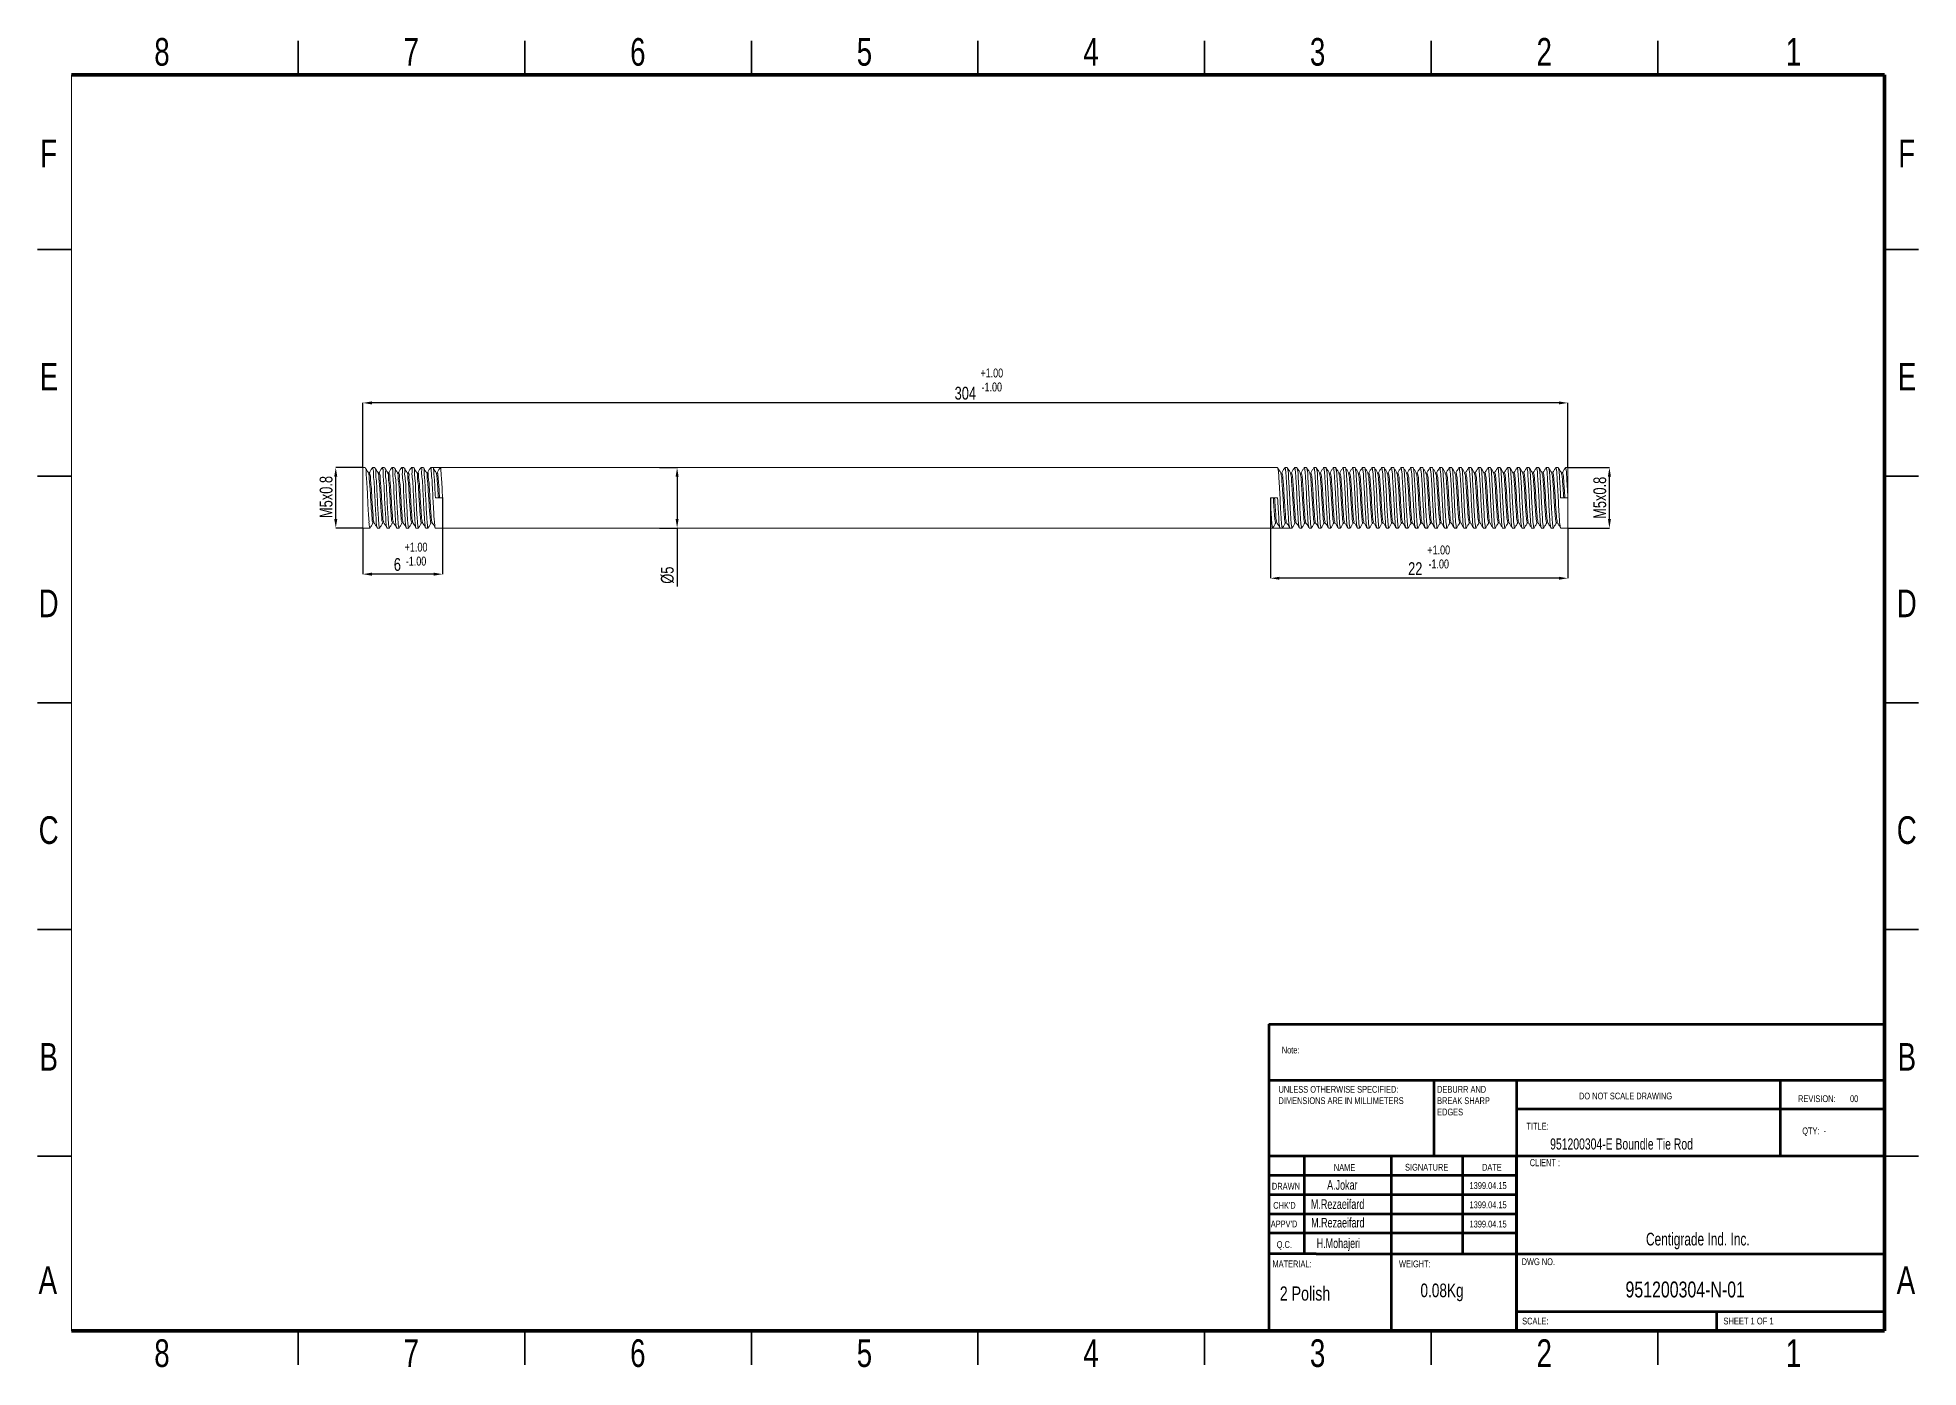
# Model space of a CAD drawing. Header units: millimetres. Extents: x -1180 to -403, y 1363 to 1912.
import ezdxf

# ---------------------------------------------------------------- set-up
doc = ezdxf.new("R2010")
doc.units = ezdxf.units.MM
doc.linetypes.add('SLD-Solid', pattern=[0])
doc.styles.add('SLDTEXTSTYLE0', font='TXT', dxfattribs={"width": 0.75})
doc.styles.add('SLDTEXTSTYLE1', font='TXT', dxfattribs={"width": 0.686449})
doc.styles.add('SLDTEXTSTYLE2', font='TXT', dxfattribs={"width": 0.652778})
doc.styles.add('SLDTEXTSTYLE3', font='TXT', dxfattribs={"width": 0.692308})
doc.styles.add('SLDTEXTSTYLE4', font='TXT', dxfattribs={"width": 0.7})
doc.styles.add('SLDTEXTSTYLE5', font='TXT', dxfattribs={"width": 0.678571})
doc.dimstyles.new('SLDDIMSTYLE30', dxfattribs={"dimscale": 2.5, "dimtxt": 2.116667, "dimasz": 1.5, "dimexe": 0, "dimexo": 0.0625, "dimgap": 0.529167, "dimtad": 1, "dimdec": 0, "dimlfac": 3, "dimrnd": 1e-09, "dimzin": 12, "dimdsep": 46, "dimtxsty": 'SLDTEXTSTYLE0', "dimcen": 0.09, "dimadec": 0, "dimazin": 3, "dimtfac": 1, "dimtdec": 0, "dimtofl": 0, "dimtmove": 0, "dimatfit": 3, "dimfxl": 1, "dimfrac": 2, "dimtolj": 1, "dimtzin": 12, "dimarcsym": 0})

msp = doc.modelspace()

# ---------------------------------------------------------------- texts
at = {"linetype": 'Continuous', "lineweight": 0}
for s, insert, char_height, attachment_point, style in [('8', (-1128.62, 1912.01), 11.42, 2, 'SLDTEXTSTYLE0'), ('7', (-1025.58, 1912.01), 11.42, 2, 'SLDTEXTSTYLE0'), ('6', (-931.9, 1912.01), 11.42, 2, 'SLDTEXTSTYLE0'), ('5', (-838.23, 1912.01), 11.42, 2, 'SLDTEXTSTYLE0'), ('4', (-744.56, 1912.01), 11.42, 2, 'SLDTEXTSTYLE0'), ('3', (-650.89, 1912.01), 11.42, 2, 'SLDTEXTSTYLE0'), ('2', (-557.21, 1912.01), 11.42, 2, 'SLDTEXTSTYLE0'), ('1', (-454.17, 1912.01), 11.42, 2, 'SLDTEXTSTYLE0'), ('F', (-1175.46, 1870.07), 11.42, 2, 'SLDTEXTSTYLE0'), ('F', (-407.34, 1870.07), 11.42, 2, 'SLDTEXTSTYLE0'), ('E', (-1175.32, 1777.8), 11.42, 2, 'SLDTEXTSTYLE0'), ('E', (-407.2, 1777.8), 11.42, 2, 'SLDTEXTSTYLE0'), ('D', (-1175.47, 1684.13), 11.42, 2, 'SLDTEXTSTYLE0'), ('D', (-407.35, 1684.13), 11.42, 2, 'SLDTEXTSTYLE0'), ('C', (-1175.46, 1590.45), 11.42, 2, 'SLDTEXTSTYLE0'), ('C', (-407.34, 1590.45), 11.42, 2, 'SLDTEXTSTYLE0'), ('B', (-1175.43, 1496.78), 11.42, 2, 'SLDTEXTSTYLE0'), ('Note:', (-665.7, 1495.26), 2.81, 1, 'SLDTEXTSTYLE0'), ('B', (-407.31, 1496.78), 11.42, 2, 'SLDTEXTSTYLE0'), ('DO NOT SCALE DRAWING', (-542.83, 1476.28), 2.8102, 1, 'SLDTEXTSTYLE0'), ('REVISION:       00', (-452.27, 1475.16), 2.8102, 1, 'SLDTEXTSTYLE2'), ('TITLE:', (-564.57, 1463.79), 2.81, 1, 'SLDTEXTSTYLE0'), ('QTY:  -', (-450.54, 1461.86), 2.81, 1, 'SLDTEXTSTYLE5'), ('951200304-E Boundle Tie Rod', (-554.75, 1457.34), 4.59, 1, 'SLDTEXTSTYLE4'), ('NAME', (-644.17, 1446.71), 2.81, 1, 'SLDTEXTSTYLE0'), ('SIGNATURE', (-614.74, 1446.83), 2.81, 1, 'SLDTEXTSTYLE0'), ('DATE', (-582.92, 1446.83), 2.81, 1, 'SLDTEXTSTYLE0'), ('CLIENT :', (-563.17, 1448.84), 2.974, 1, 'SLDTEXTSTYLE4'), ('DRAWN', (-669.8, 1439), 2.81, 1, 'SLDTEXTSTYLE1'), ('A.Jokar', (-646.96, 1440.1), 3.965, 1, 'SLDTEXTSTYLE4'), ('1399.04.15', (-588.07, 1439.27), 2.81, 1, 'SLDTEXTSTYLE0'), ("CHK'D", (-669.24, 1431.09), 2.81, 1, 'SLDTEXTSTYLE0'), ('M.Rezaeifard', (-653.66, 1432.18), 3.9655, 1, 'SLDTEXTSTYLE4'), ('1399.04.15', (-588.07, 1431.31), 2.81, 1, 'SLDTEXTSTYLE0'), ("APPV'D", (-670.25, 1423.42), 2.81, 1, 'SLDTEXTSTYLE0'), ('M.Rezaeifard', (-653.58, 1424.51), 3.9655, 1, 'SLDTEXTSTYLE4'), ('1399.04.15', (-588.07, 1423.35), 2.81, 1, 'SLDTEXTSTYLE0'), ('H.Mohajeri', (-651.27, 1416), 3.965, 1, 'SLDTEXTSTYLE4'), ('Centigrade Ind. Inc.', (-515.13, 1418.35), 5.2457, 1, 'SLDTEXTSTYLE4'), ('Q.C.', (-667.79, 1414.91), 2.81, 1, 'SLDTEXTSTYLE0'), ('DWG NO.', (-566.55, 1407.81), 2.81, 1, 'SLDTEXTSTYLE0'), ('A', (-1175.8, 1404.51), 11.42, 2, 'SLDTEXTSTYLE0'), ('MATERIAL:', (-669.55, 1406.91), 2.81, 1, 'SLDTEXTSTYLE0'), ('WEIGHT:', (-617.25, 1406.91), 2.808, 1, 'SLDTEXTSTYLE0'), ('A', (-407.68, 1404.51), 11.42, 2, 'SLDTEXTSTYLE0'), ('2 Polish', (-666.51, 1396.18), 5.84, 1, 'SLDTEXTSTYLE0'), ('0.08Kg', (-608.38, 1397.36), 5.615, 1, 'SLDTEXTSTYLE0'), ('951200304-N-01', (-523.61, 1398.2), 6.5571, 1, 'SLDTEXTSTYLE0'), ('SCALE:', (-566.33, 1383.29), 2.81, 1, 'SLDTEXTSTYLE0'), ('SHEET 1 OF 1', (-483.14, 1383.29), 2.8102, 1, 'SLDTEXTSTYLE3'), ('8', (-1128.62, 1374.33), 11.42, 2, 'SLDTEXTSTYLE0'), ('7', (-1025.58, 1374.33), 11.42, 2, 'SLDTEXTSTYLE0'), ('6', (-931.9, 1374.33), 11.42, 2, 'SLDTEXTSTYLE0'), ('5', (-838.23, 1374.33), 11.42, 2, 'SLDTEXTSTYLE0'), ('4', (-744.56, 1374.33), 11.42, 2, 'SLDTEXTSTYLE0'), ('3', (-650.89, 1374.33), 11.42, 2, 'SLDTEXTSTYLE0'), ('2', (-557.21, 1374.33), 11.42, 2, 'SLDTEXTSTYLE0'), ('1', (-454.17, 1374.33), 11.42, 2, 'SLDTEXTSTYLE0')]:
    msp.add_mtext(s, dxfattribs=dict(at, insert=insert, char_height=char_height, attachment_point=attachment_point, style=style))
at = {"color": 7, "linetype": 'Continuous', "lineweight": 18, "char_height": 3.704, "attachment_point": 2, "style": 'SLDTEXTSTYLE0'}
for s, insert in [('\\A1;+1.00', (-785.59, 1775.47)), ('\\A1;-1.00', (-785.59, 1769.68)), ('\\A1;+1.00', (-1023.58, 1703.52)), ('\\A1;-1.00', (-1023.58, 1697.74)), ('\\A1;+1.00', (-600.82, 1702.34)), ('\\A1;-1.00', (-600.82, 1696.55))]:
    msp.add_mtext(s, dxfattribs=dict(at, insert=insert))

# ---------------------------------------------------------------- blocks, each defined once
blk = doc.blocks.new('*D3')
at = {"color": 0, "linetype": 'Continuous', "lineweight": -2, "transparency": 16777216}
for p, q in [((-1045.75, 1734.54), (-1056.77, 1734.54)), ((-1056.77, 1713.29), (-1056.77, 1730.79)), ((-1045.75, 1709.54), (-1056.77, 1709.54))]:
    blk.add_line(p, q, dxfattribs=at)
at = {"color": 0, "linetype": 'Continuous', "transparency": 16777216}
for points in [[(-1057.4, 1730.79), (-1056.15, 1730.79), (-1056.77, 1734.54)], [(-1057.4, 1713.29), (-1056.15, 1713.29), (-1056.77, 1709.54)]]:
    blk.add_solid(points, dxfattribs=at)
at = {"layer": 'Defpoints', "color": 0, "linetype": 'Continuous', "transparency": 16777216}
for p in [(-1056.77, 1734.54), (-1045.6, 1734.54), (-1045.6, 1709.54)]:
    blk.add_point(p, dxfattribs=at)
at = {"color": 0, "linetype": 'Continuous', "lineweight": 18, "transparency": 16777216, "insert": (-1060.74, 1722.37), "char_height": 5.292, "attachment_point": 5, "rotation": 90, "style": 'SLDTEXTSTYLE0'}
blk.add_mtext('\\A1;M5x0.8', dxfattribs=at)
blk = doc.blocks.new('*D4')
at = {"color": 0, "linetype": 'Continuous', "lineweight": -2, "transparency": 16777216}
for p, q in [((-1012.61, 1722.14), (-1012.61, 1690.49)), ((-1045.6, 1709.38), (-1045.6, 1690.49)), ((-1016.36, 1690.49), (-1041.85, 1690.49))]:
    blk.add_line(p, q, dxfattribs=at)
at = {"color": 0, "linetype": 'Continuous', "transparency": 16777216}
for points in [[(-1041.85, 1691.11), (-1041.85, 1689.86), (-1045.6, 1690.49)], [(-1016.36, 1691.11), (-1016.36, 1689.86), (-1012.61, 1690.49)]]:
    blk.add_solid(points, dxfattribs=at)
at = {"layer": 'Defpoints', "color": 0, "linetype": 'Continuous', "transparency": 16777216}
for p in [(-1012.61, 1722.3), (-1045.6, 1709.54), (-1045.6, 1690.49)]:
    blk.add_point(p, dxfattribs=at)
at = {"color": 0, "linetype": 'Continuous', "lineweight": 18, "transparency": 16777216, "insert": (-1031.3, 1694.46), "char_height": 5.292, "attachment_point": 5, "style": 'SLDTEXTSTYLE0'}
blk.add_mtext('\\A1;6', dxfattribs=at)
blk = doc.blocks.new('*D5')
at = {"color": 0, "linetype": 'Continuous', "lineweight": -2, "transparency": 16777216}
for p, q in [((-670.41, 1721.74), (-670.41, 1688.8)), ((-547.42, 1709.38), (-547.42, 1688.8)), ((-551.17, 1688.8), (-666.66, 1688.8))]:
    blk.add_line(p, q, dxfattribs=at)
at = {"color": 0, "linetype": 'Continuous', "transparency": 16777216}
for points in [[(-666.66, 1689.43), (-666.66, 1688.18), (-670.41, 1688.8)], [(-551.17, 1689.43), (-551.17, 1688.18), (-547.42, 1688.8)]]:
    blk.add_solid(points, dxfattribs=at)
at = {"layer": 'Defpoints', "color": 0, "linetype": 'Continuous', "transparency": 16777216}
for p in [(-670.41, 1721.9), (-547.42, 1709.54), (-670.41, 1688.8)]:
    blk.add_point(p, dxfattribs=at)
at = {"color": 0, "linetype": 'Continuous', "lineweight": 18, "transparency": 16777216, "insert": (-610.52, 1692.77), "char_height": 5.292, "attachment_point": 5, "style": 'SLDTEXTSTYLE0'}
blk.add_mtext('\\A1;22', dxfattribs=at)
blk = doc.blocks.new('*D6')
at = {"color": 0, "linetype": 'Continuous', "lineweight": -2, "transparency": 16777216}
for p, q in [((-1045.6, 1734.69), (-1045.6, 1761.25)), ((-551.17, 1761.25), (-1041.85, 1761.25)), ((-547.42, 1734.69), (-547.42, 1761.25))]:
    blk.add_line(p, q, dxfattribs=at)
at = {"color": 0, "linetype": 'Continuous', "transparency": 16777216}
for points in [[(-1041.85, 1761.87), (-1041.85, 1760.62), (-1045.6, 1761.25)], [(-551.17, 1761.87), (-551.17, 1760.62), (-547.42, 1761.25)]]:
    blk.add_solid(points, dxfattribs=at)
at = {"layer": 'Defpoints', "color": 0, "linetype": 'Continuous', "transparency": 16777216}
for p in [(-1045.6, 1761.25), (-1045.6, 1734.54), (-547.42, 1734.54)]:
    blk.add_point(p, dxfattribs=at)
at = {"color": 0, "linetype": 'Continuous', "lineweight": 18, "transparency": 16777216, "insert": (-796.51, 1765.22), "char_height": 5.292, "attachment_point": 5, "style": 'SLDTEXTSTYLE0'}
blk.add_mtext('\\A1;304', dxfattribs=at)
blk = doc.blocks.new('*D7')
at = {"color": 0, "linetype": 'Continuous', "lineweight": -2, "transparency": 16777216}
for p, q in [((-922.88, 1734.54), (-915.66, 1734.54)), ((-915.66, 1730.79), (-915.66, 1713.29)), ((-922.88, 1709.54), (-915.66, 1709.54)), ((-915.66, 1709.54), (-915.66, 1685.45))]:
    blk.add_line(p, q, dxfattribs=at)
at = {"color": 0, "linetype": 'Continuous', "transparency": 16777216}
for points in [[(-916.29, 1730.79), (-915.04, 1730.79), (-915.66, 1734.54)], [(-916.29, 1713.29), (-915.04, 1713.29), (-915.66, 1709.54)]]:
    blk.add_solid(points, dxfattribs=at)
at = {"layer": 'Defpoints', "color": 0, "linetype": 'Continuous', "transparency": 16777216}
for p in [(-923.04, 1734.54), (-915.66, 1734.54), (-923.04, 1709.54)]:
    blk.add_point(p, dxfattribs=at)
at = {"color": 0, "linetype": 'Continuous', "lineweight": 18, "transparency": 16777216, "insert": (-919.63, 1690.08), "char_height": 5.292, "attachment_point": 5, "rotation": 90, "style": 'SLDTEXTSTYLE0'}
blk.add_mtext('\\A1;%%C5', dxfattribs=at)
blk = doc.blocks.new('SW_NOTE_62')
at = {"color": 0, "linetype": 'Continuous', "lineweight": 0, "char_height": 1.5, "attachment_point": 1, "style": 'SLDTEXTSTYLE0'}
for s, insert in [('UNLESS OTHERWISE SPECIFIED:', (0, 1.93)), ('DIMENSIONS ARE IN MILLIMETERS', (0, -0.57))]:
    blk.add_mtext(s, dxfattribs=dict(at, insert=insert))
blk = doc.blocks.new('SW_NOTE_63')
at = {"color": 0, "linetype": 'Continuous', "lineweight": 0, "char_height": 1.5, "attachment_point": 1, "style": 'SLDTEXTSTYLE0'}
for s, insert in [('DEBURR AND', (0, 1.93)), ('BREAK SHARP', (0, -0.57)), ('EDGES', (0, -3.07))]:
    blk.add_mtext(s, dxfattribs=dict(at, insert=insert))
blk = doc.blocks.new('*D11')
at = {"color": 0, "lineweight": -2, "transparency": 16777216}
for p, q in [((-547.26, 1734.54), (-530.26, 1734.54)), ((-530.26, 1713.29), (-530.26, 1730.79)), ((-547.26, 1709.54), (-530.26, 1709.54))]:
    blk.add_line(p, q, dxfattribs=at)
at = {"color": 0, "transparency": 16777216}
for points in [[(-530.88, 1730.79), (-529.63, 1730.79), (-530.26, 1734.54)], [(-530.88, 1713.29), (-529.63, 1713.29), (-530.26, 1709.54)]]:
    blk.add_solid(points, dxfattribs=at)
at = {"layer": 'Defpoints', "color": 0, "transparency": 16777216}
for p in [(-547.42, 1734.54), (-530.26, 1734.54), (-547.42, 1709.54)]:
    blk.add_point(p, dxfattribs=at)
at = {"color": 0, "transparency": 16777216, "insert": (-534.22, 1722.04), "char_height": 5.292, "attachment_point": 5, "rotation": 90, "style": 'SLDTEXTSTYLE0'}
blk.add_mtext('\\A1;M5x0.8', dxfattribs=at)

# ---------------------------------------------------------------- dimensions: what is measured, and where the dimension line sits
at = {"color": 0, "linetype": 'Continuous', "lineweight": 18}
dim = msp.add_linear_dim(base=(-1045.6, 1761.25), p1=(-547.42, 1734.54), p2=(-1045.6, 1734.54), text='304', dimstyle='SLDDIMSTYLE30', dxfattribs=at)
dim.commit()
dim.dimension.update_dxf_attribs({"geometry": '*D6', "text_midpoint": (-796.51, 1765.22)})
for base, p1, p2, text, picture, middle in [((-1056.77, 1734.54), (-1045.6, 1709.54), (-1045.6, 1734.54), 'M5x0.8', '*D3', (-1056.77, 1722.37)), ((-915.66, 1734.54), (-923.04, 1709.54), (-923.04, 1734.54), '%%C5', '*D7', (-915.66, 1690.08))]:
    dim = msp.add_linear_dim(base=base, p1=p1, p2=p2, angle=90, text=text, dimstyle='SLDDIMSTYLE30', dxfattribs=at)
    dim.commit()
    dim.dimension.update_dxf_attribs({"geometry": picture, "text_midpoint": middle, "dimtype": 160})
dim = msp.add_linear_dim(base=(-530.26, 1734.54), p1=(-547.42, 1709.54), p2=(-547.42, 1734.54), angle=90, text='M5x0.8', dimstyle='SLDDIMSTYLE30')
dim.commit()
dim.dimension.update_dxf_attribs({"geometry": '*D11', "text_midpoint": (-534.22, 1722.04)})
for base, p1, p2, text, picture, middle in [((-1045.6, 1690.49), (-1012.61, 1722.3), (-1045.6, 1709.54), '6', '*D4', (-1031.3, 1690.49)), ((-670.41, 1688.8), (-547.42, 1709.54), (-670.41, 1721.9), '22', '*D5', (-610.52, 1688.8))]:
    dim = msp.add_linear_dim(base=base, p1=p1, p2=p2, text=text, dimstyle='SLDDIMSTYLE30', dxfattribs=at)
    dim.commit()
    dim.dimension.update_dxf_attribs({"geometry": picture, "text_midpoint": middle, "dimtype": 160})

# ---------------------------------------------------------------- linework, layer by layer
at = {"linetype": 'Continuous', "lineweight": 35}
for p, q in [((-1072.3, 1896.81), (-1072.3, 1910.86)), ((-978.63, 1896.81), (-978.63, 1910.86)), ((-884.95, 1896.81), (-884.95, 1910.86)), ((-791.28, 1910.86), (-791.28, 1896.81)), ((-791.28, 1896.81), (-791.28, 1910.86)), ((-697.61, 1896.81), (-697.61, 1910.86)), ((-603.93, 1896.81), (-603.93, 1910.86)), ((-510.26, 1896.81), (-510.26, 1910.86)), ((-1165.97, 1824.68), (-1180.02, 1824.68)), ((-416.59, 1824.68), (-402.54, 1824.68)), ((-1165.97, 1731.01), (-1180.02, 1731.01)), ((-416.59, 1731.01), (-402.54, 1731.01)), ((-1180.02, 1637.33), (-1165.97, 1637.33)), ((-1165.97, 1637.33), (-1180.02, 1637.33)), ((-402.54, 1637.33), (-416.59, 1637.33)), ((-416.59, 1637.33), (-402.54, 1637.33)), ((-1165.97, 1543.66), (-1180.02, 1543.66)), ((-416.59, 1543.66), (-402.54, 1543.66)), ((-1165.97, 1449.99), (-1180.02, 1449.99)), ((-416.59, 1449.99), (-402.54, 1449.99)), ((-1072.3, 1377.86), (-1072.3, 1363.81)), ((-978.63, 1377.86), (-978.63, 1363.81)), ((-884.95, 1377.86), (-884.95, 1363.81)), ((-791.28, 1363.81), (-791.28, 1377.86)), ((-791.28, 1377.86), (-791.28, 1363.81)), ((-697.61, 1377.86), (-697.61, 1363.81)), ((-603.93, 1377.86), (-603.93, 1363.81)), ((-510.26, 1377.86), (-510.26, 1363.81))]:
    msp.add_line(p, q, dxfattribs=at)
at = {"linetype": 'Continuous', "lineweight": 18}
msp.add_line((-1165.97, 1377.86), (-1165.97, 1896.81), dxfattribs=at)
at = {"linetype": 'Continuous', "lineweight": 70}
for p, q in [((-1165.97, 1896.81), (-416.59, 1896.81)), ((-416.59, 1896.81), (-416.59, 1377.86)), ((-416.59, 1377.86), (-1165.97, 1377.86))]:
    msp.add_line(p, q, dxfattribs=at)
at = {"color": 0, "linetype": 'SLD-Solid', "lineweight": 0}
for p, q in [((-1044.6, 1734.54), (-1045.6, 1734.54)), ((-1045.6, 1734.54), (-1045.6, 1709.54)), ((-1040.6, 1734.54), (-1041.6, 1734.54)), ((-1036.6, 1734.54), (-1037.6, 1734.54)), ((-1032.6, 1734.54), (-1033.6, 1734.54)), ((-1028.6, 1734.54), (-1029.6, 1734.54)), ((-1024.6, 1734.54), (-1025.6, 1734.54)), ((-1020.6, 1734.54), (-1021.6, 1734.54)), ((-1016.6, 1734.54), (-1017.6, 1734.54)), ((-667.42, 1734.54), (-1016.41, 1734.54)), ((-667.42, 1734.54), (-1013.6, 1734.54)), ((-663.42, 1734.54), (-664.42, 1734.54)), ((-659.42, 1734.54), (-660.42, 1734.54)), ((-655.42, 1734.54), (-656.42, 1734.54)), ((-651.42, 1734.54), (-652.42, 1734.54)), ((-647.42, 1734.54), (-648.42, 1734.54)), ((-643.42, 1734.54), (-644.42, 1734.54)), ((-639.42, 1734.54), (-640.42, 1734.54)), ((-635.42, 1734.54), (-636.42, 1734.54)), ((-631.42, 1734.54), (-632.42, 1734.54)), ((-627.42, 1734.54), (-628.42, 1734.54)), ((-623.42, 1734.54), (-624.42, 1734.54)), ((-619.42, 1734.54), (-620.42, 1734.54)), ((-615.42, 1734.54), (-616.42, 1734.54)), ((-611.42, 1734.54), (-612.42, 1734.54)), ((-607.42, 1734.54), (-608.42, 1734.54)), ((-603.42, 1734.54), (-604.42, 1734.54)), ((-599.42, 1734.54), (-600.42, 1734.54)), ((-595.42, 1734.54), (-596.42, 1734.54)), ((-591.42, 1734.54), (-592.42, 1734.54)), ((-587.42, 1734.54), (-588.42, 1734.54)), ((-583.42, 1734.54), (-584.42, 1734.54)), ((-579.42, 1734.54), (-580.42, 1734.54)), ((-575.42, 1734.54), (-576.42, 1734.54)), ((-571.42, 1734.54), (-572.42, 1734.54)), ((-567.42, 1734.54), (-568.42, 1734.54)), ((-563.42, 1734.54), (-564.42, 1734.54)), ((-559.42, 1734.54), (-560.42, 1734.54)), ((-555.42, 1734.54), (-556.42, 1734.54)), ((-551.42, 1734.54), (-552.42, 1734.54)), ((-547.42, 1734.54), (-548.42, 1734.54)), ((-547.42, 1734.54), (-547.42, 1722.04)), ((-1038.85, 1732.37), (-1039.32, 1732.37)), ((-1034.85, 1732.37), (-1035.32, 1732.37)), ((-1030.85, 1732.37), (-1031.32, 1732.37)), ((-1026.85, 1732.37), (-1027.32, 1732.37)), ((-1022.85, 1732.37), (-1023.32, 1732.37)), ((-1018.85, 1732.37), (-1019.32, 1732.37)), ((-1012.6, 1722.04), (-1015.6, 1722.04)), ((-670.42, 1722.04), (-667.42, 1722.04)), ((-547.42, 1722.04), (-550.42, 1722.04)), ((-547.42, 1722.04), (-547.42, 1709.54)), ((-1045.6, 1709.54), (-1042.6, 1709.54)), ((-1039.6, 1709.54), (-1038.6, 1709.54)), ((-1035.6, 1709.54), (-1034.6, 1709.54)), ((-1031.6, 1709.54), (-1030.6, 1709.54)), ((-1027.6, 1709.54), (-1026.6, 1709.54)), ((-1023.6, 1709.54), (-1022.6, 1709.54)), ((-1019.6, 1709.54), (-1018.6, 1709.54)), ((-1015.66, 1709.54), (-669.42, 1709.54)), ((-1015.6, 1709.54), (-662.42, 1709.54)), ((-666.42, 1709.54), (-665.42, 1709.54)), ((-662.42, 1709.54), (-661.42, 1709.54)), ((-658.42, 1709.54), (-657.42, 1709.54)), ((-654.42, 1709.54), (-653.42, 1709.54)), ((-650.42, 1709.54), (-649.42, 1709.54)), ((-646.42, 1709.54), (-645.42, 1709.54)), ((-642.42, 1709.54), (-641.42, 1709.54)), ((-638.42, 1709.54), (-637.42, 1709.54)), ((-634.42, 1709.54), (-633.42, 1709.54)), ((-630.42, 1709.54), (-629.42, 1709.54)), ((-626.42, 1709.54), (-625.42, 1709.54)), ((-622.42, 1709.54), (-621.42, 1709.54)), ((-618.42, 1709.54), (-617.42, 1709.54)), ((-614.42, 1709.54), (-613.42, 1709.54)), ((-610.42, 1709.54), (-609.42, 1709.54)), ((-606.42, 1709.54), (-605.42, 1709.54)), ((-602.42, 1709.54), (-601.42, 1709.54)), ((-598.42, 1709.54), (-597.42, 1709.54)), ((-594.42, 1709.54), (-593.42, 1709.54)), ((-590.42, 1709.54), (-589.42, 1709.54)), ((-586.42, 1709.54), (-585.42, 1709.54)), ((-582.42, 1709.54), (-581.42, 1709.54)), ((-578.42, 1709.54), (-577.42, 1709.54)), ((-574.42, 1709.54), (-573.42, 1709.54)), ((-570.42, 1709.54), (-569.42, 1709.54)), ((-566.42, 1709.54), (-565.42, 1709.54)), ((-562.42, 1709.54), (-561.42, 1709.54)), ((-558.42, 1709.54), (-557.42, 1709.54)), ((-554.42, 1709.54), (-553.42, 1709.54)), ((-550.42, 1709.54), (-547.42, 1709.54))]:
    msp.add_line(p, q, dxfattribs=at)
at = {"linetype": 'Continuous', "lineweight": 50}
for p, q in [((-671, 1504.5), (-416.59, 1504.5)), ((-671, 1504.5), (-671, 1481.37)), ((-671, 1481.37), (-416.59, 1481.37)), ((-671, 1481.37), (-671, 1378.33)), ((-602.81, 1481.37), (-602.81, 1449.99)), ((-568.71, 1481.37), (-568.71, 1377.86)), ((-459.51, 1449.99), (-459.51, 1481.37)), ((-416.59, 1469.43), (-568.71, 1469.43)), ((-416.59, 1449.99), (-671, 1449.99)), ((-656.39, 1449.99), (-656.39, 1409.71)), ((-620.44, 1449.99), (-620.44, 1378.33)), ((-591, 1449.99), (-591, 1409.71)), ((-568.71, 1378.33), (-568.71, 1449.99)), ((-568.71, 1442.03), (-671, 1442.03)), ((-568.71, 1434.06), (-671, 1434.06)), ((-568.71, 1426.1), (-671, 1426.1)), ((-568.71, 1418.14), (-671, 1418.14)), ((-651.52, 1409.71), (-671, 1409.71)), ((-651.52, 1409.71), (-416.59, 1409.71)), ((-568.71, 1385.82), (-416.59, 1385.82)), ((-485.91, 1377.86), (-485.91, 1385.82))]:
    msp.add_line(p, q, dxfattribs=at)
at = {"color": 0, "linetype": 'SLD-Solid', "lineweight": 0}
for points, knots in [([(-1043.28, 1732.31), (-1043.49, 1732.67), (-1043.91, 1733.4), (-1044.33, 1734.12), (-1044.54, 1734.49)], [0, 0, 0, 0, 0.499832, 1, 1, 1, 1]), ([(-1044.54, 1734.28), (-1044.5, 1734.21), (-1044.11, 1733.57), (-1044.29, 1731.58), (-1043.87, 1728.44), (-1043.73, 1724.38), (-1043.48, 1719.95), (-1043.34, 1716.04), (-1042.92, 1712.27), (-1043.12, 1711.13), (-1042.58, 1709.39), (-1042.55, 1709.6), (-1042.54, 1709.62)], [0, 0, 0, 0, 0.0088463, 0.0907722, 0.2243423, 0.3969043, 0.5789289, 0.753081, 0.8897408, 0.9756359, 0.9977696, 1, 1, 1, 1]), ([(-1041.65, 1734.49), (-1041.86, 1734.12), (-1042.28, 1733.4), (-1042.7, 1732.67), (-1042.91, 1732.31)], [0, 0, 0, 0, 0.500168, 1, 1, 1, 1]), ([(-1041.6, 1734.37), (-1041.54, 1734.28), (-1041.12, 1733.61), (-1041.28, 1731.58), (-1040.88, 1728.44), (-1040.73, 1724.36), (-1040.48, 1719.99), (-1040.32, 1715.89), (-1039.97, 1712.65), (-1040.05, 1710.58), (-1039.66, 1709.8), (-1039.6, 1709.67)], [0, 0, 0, 0, 0.01339, 0.095485, 0.229332, 0.402251, 0.584652, 0.759164, 0.896107, 0.982179, 1, 1, 1, 1]), ([(-1039.28, 1732.31), (-1039.49, 1732.67), (-1039.91, 1733.4), (-1040.33, 1734.12), (-1040.54, 1734.49)], [0, 0, 0, 0, 0.499832, 1, 1, 1, 1]), ([(-1040.54, 1734.28), (-1040.51, 1734.24), (-1040.05, 1733.71), (-1040.36, 1731.71), (-1039.86, 1728.71), (-1039.75, 1724.66), (-1039.5, 1720.24), (-1039.33, 1716.29), (-1038.98, 1712.47), (-1039.07, 1711.22), (-1038.6, 1709.33), (-1038.55, 1709.62), (-1038.54, 1709.67)], [0, 0, 0, 0, 0.006056, 0.08366, 0.213652, 0.383869, 0.565211, 0.740179, 0.879408, 0.96887, 0.995068, 1, 1, 1, 1]), ([(-1037.65, 1734.49), (-1037.86, 1734.12), (-1038.28, 1733.4), (-1038.7, 1732.67), (-1038.91, 1732.31)], [0, 0, 0, 0, 0.500168, 1, 1, 1, 1]), ([(-1037.6, 1734.35), (-1037.54, 1734.29), (-1037.06, 1733.74), (-1037.35, 1731.71), (-1036.87, 1728.71), (-1036.75, 1724.65), (-1036.5, 1720.28), (-1036.32, 1716.15), (-1036.01, 1712.82), (-1036.03, 1710.68), (-1035.67, 1709.81), (-1035.6, 1709.63)], [0, 0, 0, 0, 0.009677, 0.087653, 0.218269, 0.389301, 0.571512, 0.747319, 0.887215, 0.977107, 1, 1, 1, 1]), ([(-1035.28, 1732.31), (-1035.49, 1732.67), (-1035.91, 1733.4), (-1036.33, 1734.12), (-1036.54, 1734.49)], [0, 0, 0, 0, 0.499832, 1, 1, 1, 1]), ([(-1036.54, 1734.3), (-1036.51, 1734.28), (-1035.98, 1733.9), (-1036.45, 1731.79), (-1035.84, 1728.99), (-1035.78, 1724.93), (-1035.51, 1720.54), (-1035.34, 1716.54), (-1035.02, 1712.67), (-1035.04, 1711.33), (-1034.63, 1709.28), (-1034.56, 1709.64), (-1034.54, 1709.71)], [0, 0, 0, 0, 0.003983, 0.077253, 0.203711, 0.371512, 0.552201, 0.727887, 0.869694, 0.962641, 0.992982, 1, 1, 1, 1]), ([(-1033.65, 1734.49), (-1033.86, 1734.12), (-1034.28, 1733.4), (-1034.7, 1732.67), (-1034.91, 1732.31)], [0, 0, 0, 0, 0.500168, 1, 1, 1, 1]), ([(-1033.6, 1734.34), (-1033.55, 1734.3), (-1032.99, 1733.92), (-1033.43, 1731.8), (-1032.85, 1728.99), (-1032.78, 1724.92), (-1032.51, 1720.58), (-1032.33, 1716.4), (-1032.04, 1713), (-1032.01, 1710.77), (-1031.68, 1709.81), (-1031.6, 1709.59)], [0, 0, 0, 0, 0.006808, 0.080535, 0.207781, 0.37663, 0.558446, 0.735228, 0.877918, 0.971446, 1, 1, 1, 1]), ([(-1031.28, 1732.31), (-1031.49, 1732.67), (-1031.91, 1733.4), (-1032.33, 1734.12), (-1032.54, 1734.49)], [0, 0, 0, 0, 0.499832, 1, 1, 1, 1]), ([(-1032.54, 1734.32), (-1032.52, 1734.31), (-1031.93, 1734.18), (-1032.53, 1731.79), (-1031.82, 1729.3), (-1031.81, 1725.19), (-1031.53, 1720.84), (-1031.34, 1716.79), (-1031.06, 1712.86), (-1031.01, 1711.45), (-1030.66, 1709.24), (-1030.56, 1709.66), (-1030.54, 1709.74)], [0, 0, 0, 0, 0.00267, 0.071592, 0.194551, 0.359862, 0.539921, 0.716222, 0.86061, 0.956956, 0.99149, 1, 1, 1, 1]), ([(-1029.65, 1734.49), (-1029.86, 1734.12), (-1030.28, 1733.4), (-1030.7, 1732.67), (-1030.91, 1732.31)], [0, 0, 0, 0, 0.500168, 1, 1, 1, 1]), ([(-1029.6, 1734.33), (-1029.56, 1734.32), (-1028.94, 1734.19), (-1029.51, 1731.8), (-1028.83, 1729.3), (-1028.81, 1725.18), (-1028.53, 1720.88), (-1028.34, 1716.66), (-1028.06, 1713.19), (-1028, 1710.86), (-1027.68, 1709.81), (-1027.6, 1709.54)], [0, 0, 0, 0, 0.004993, 0.074347, 0.198074, 0.36442, 0.545606, 0.72301, 0.868301, 0.96525, 1, 1, 1, 1]), ([(-1028.6, 1734.33), (-1028.56, 1734.34), (-1027.98, 1734.5), (-1028.51, 1731.75), (-1027.85, 1729.63), (-1027.82, 1725.44), (-1027.54, 1721.13), (-1027.35, 1717.08), (-1027.09, 1713), (-1026.99, 1711.7), (-1026.71, 1709.23), (-1026.6, 1709.57), (-1026.6, 1709.59)], [0, 0, 0, 0, 0.004346, 0.069254, 0.189375, 0.352985, 0.533385, 0.711133, 0.858889, 0.959073, 0.998036, 1, 1, 1, 1]), ([(-1027.28, 1732.31), (-1027.49, 1732.67), (-1027.91, 1733.4), (-1028.33, 1734.12), (-1028.54, 1734.49)], [0, 0, 0, 0, 0.499832, 1, 1, 1, 1]), ([(-1025.65, 1734.49), (-1025.86, 1734.12), (-1026.28, 1733.4), (-1026.7, 1732.67), (-1026.91, 1732.31)], [0, 0, 0, 0, 0.500168, 1, 1, 1, 1]), ([(-1025.6, 1734.33), (-1025.56, 1734.34), (-1024.98, 1734.5), (-1025.51, 1731.75), (-1024.85, 1729.63), (-1024.82, 1725.44), (-1024.54, 1721.13), (-1024.35, 1717.08), (-1024.09, 1713), (-1023.99, 1711.7), (-1023.71, 1709.23), (-1023.6, 1709.57), (-1023.6, 1709.59)], [0, 0, 0, 0, 0.004343, 0.069251, 0.189372, 0.352982, 0.533383, 0.711132, 0.858888, 0.959072, 0.998035, 1, 1, 1, 1]), ([(-1024.54, 1734.38), (-1024.53, 1734.39), (-1024.11, 1734.71), (-1024.45, 1731.74), (-1023.89, 1729.94), (-1023.82, 1725.68), (-1023.56, 1721.44), (-1023.36, 1717.33), (-1023.12, 1713.21), (-1022.96, 1711.82), (-1022.75, 1709.21), (-1022.61, 1709.6), (-1022.6, 1709.63)], [0, 0, 0, 0, 0.001729, 0.06236, 0.179222, 0.340466, 0.520589, 0.699062, 0.849694, 0.953297, 0.996598, 1, 1, 1, 1]), ([(-1023.28, 1732.31), (-1023.49, 1732.67), (-1023.91, 1733.4), (-1024.33, 1734.12), (-1024.54, 1734.49)], [0, 0, 0, 0, 0.499832, 1, 1, 1, 1]), ([(-1021.65, 1734.49), (-1021.86, 1734.12), (-1022.28, 1733.4), (-1022.7, 1732.67), (-1022.91, 1732.31)], [0, 0, 0, 0, 0.500168, 1, 1, 1, 1]), ([(-1021.6, 1734.34), (-1021.57, 1734.36), (-1021.12, 1734.72), (-1021.44, 1731.77), (-1020.9, 1729.93), (-1020.82, 1725.69), (-1020.56, 1721.44), (-1020.36, 1717.33), (-1020.12, 1713.21), (-1019.96, 1711.82), (-1019.75, 1709.21), (-1019.61, 1709.6), (-1019.6, 1709.63)], [0, 0, 0, 0, 0.004466, 0.06493, 0.181471, 0.342274, 0.521903, 0.699886, 0.850105, 0.953424, 0.996606, 1, 1, 1, 1]), ([(-1020.54, 1734.42), (-1020.54, 1734.43), (-1020.23, 1734.81), (-1020.37, 1731.81), (-1019.95, 1730.21), (-1019.83, 1725.94), (-1019.58, 1721.74), (-1019.36, 1717.59), (-1019.16, 1713.43), (-1018.93, 1711.95), (-1018.8, 1709.2), (-1018.61, 1709.63), (-1018.6, 1709.67)], [0, 0, 0, 0, 0.0012474, 0.0575052, 0.1709571, 0.3295343, 0.5091439, 0.6879871, 0.8412591, 0.9480907, 0.9956845, 1, 1, 1, 1]), ([(-1019.28, 1732.31), (-1019.49, 1732.67), (-1019.91, 1733.4), (-1020.33, 1734.12), (-1020.54, 1734.49)], [0, 0, 0, 0, 0.499839, 1, 1, 1, 1]), ([(-1017.65, 1734.49), (-1017.86, 1734.12), (-1018.28, 1733.4), (-1018.7, 1732.67), (-1018.91, 1732.31)], [0, 0, 0, 0, 0.500168, 1, 1, 1, 1]), ([(-1017.6, 1734.35), (-1017.57, 1734.39), (-1017.24, 1734.82), (-1017.36, 1731.86), (-1016.95, 1730.18), (-1016.82, 1725.95), (-1016.58, 1721.74), (-1016.36, 1717.59), (-1016.16, 1713.43), (-1015.93, 1711.95), (-1015.8, 1709.2), (-1015.61, 1709.63), (-1015.6, 1709.67)], [0, 0, 0, 0, 0.004719, 0.060782, 0.173839, 0.331865, 0.51085, 0.689072, 0.841811, 0.948271, 0.9957, 1, 1, 1, 1]), ([(-1016.54, 1734.47), (-1016.54, 1734.47), (-1016.32, 1734.85), (-1016.31, 1731.92), (-1016, 1730.45), (-1015.83, 1726.2), (-1015.68, 1723.49), (-1015.6, 1722.04)], [0, 0, 0, 0, 0.0007457, 0.1050883, 0.3264106, 0.6398067, 1, 1, 1, 1]), ([(-1015.28, 1732.31), (-1015.49, 1732.67), (-1015.91, 1733.4), (-1016.33, 1734.12), (-1016.54, 1734.49)], [0, 0, 0, 0, 0.499847, 1, 1, 1, 1]), ([(-1013.65, 1734.49), (-1013.86, 1734.12), (-1014.28, 1733.4), (-1014.7, 1732.67), (-1014.91, 1732.31)], [0, 0, 0, 0, 0.500168, 1, 1, 1, 1]), ([(-1013.6, 1734.37), (-1013.58, 1734.41), (-1013.33, 1734.86), (-1013.3, 1731.99), (-1013, 1730.42), (-1012.83, 1726.22), (-1012.68, 1723.49), (-1012.6, 1722.04)], [0, 0, 0, 0, 0.009438, 0.112874, 0.332271, 0.64294, 1, 1, 1, 1]), ([(-665.36, 1709.76), (-665.38, 1709.67), (-665.48, 1709.2), (-665.86, 1711.71), (-665.91, 1713.28), (-666.21, 1717.63), (-666.42, 1721.99), (-666.63, 1726.59), (-666.93, 1730.42), (-666.99, 1733.03), (-667.33, 1734.22), (-667.42, 1734.54)], [0, 0, 0, 0, 0.008982, 0.047801, 0.155171, 0.315487, 0.504491, 0.693495, 0.853811, 0.961181, 1, 1, 1, 1]), ([(-666.1, 1732.31), (-666.31, 1732.67), (-666.74, 1733.4), (-667.16, 1734.12), (-667.37, 1734.49)], [0, 0, 0, 0, 0.499832, 1, 1, 1, 1]), ([(-664.47, 1734.49), (-664.68, 1734.12), (-665.11, 1733.4), (-665.53, 1732.67), (-665.74, 1732.31)], [0, 0, 0, 0, 0.500168, 1, 1, 1, 1]), ([(-662.42, 1709.54), (-662.51, 1709.85), (-662.85, 1711.04), (-662.91, 1713.65), (-663.21, 1717.48), (-663.42, 1722.08), (-663.63, 1726.44), (-663.93, 1730.79), (-663.98, 1732.36), (-664.36, 1734.87), (-664.46, 1734.4), (-664.48, 1734.32)], [0, 0, 0, 0, 0.038818, 0.146189, 0.306504, 0.495509, 0.684513, 0.844829, 0.952199, 0.991017, 1, 1, 1, 1]), ([(-661.36, 1709.76), (-661.38, 1709.67), (-661.48, 1709.2), (-661.86, 1711.71), (-661.91, 1713.28), (-662.21, 1717.63), (-662.42, 1721.99), (-662.63, 1726.59), (-662.93, 1730.42), (-662.99, 1733.03), (-663.33, 1734.22), (-663.42, 1734.54)], [0, 0, 0, 0, 0.008982, 0.047801, 0.155171, 0.315487, 0.504491, 0.693495, 0.853811, 0.961181, 1, 1, 1, 1]), ([(-662.1, 1732.31), (-662.31, 1732.67), (-662.74, 1733.4), (-663.16, 1734.12), (-663.37, 1734.49)], [0, 0, 0, 0, 0.499832, 1, 1, 1, 1]), ([(-660.47, 1734.49), (-660.68, 1734.12), (-661.11, 1733.4), (-661.53, 1732.67), (-661.74, 1732.31)], [0, 0, 0, 0, 0.500168, 1, 1, 1, 1]), ([(-658.48, 1709.76), (-658.55, 1710), (-658.86, 1711.12), (-658.91, 1713.66), (-659.21, 1717.48), (-659.42, 1722.08), (-659.63, 1726.44), (-659.93, 1730.79), (-659.98, 1732.36), (-660.36, 1734.87), (-660.46, 1734.4), (-660.48, 1734.32)], [0, 0, 0, 0, 0.030106, 0.13845, 0.300219, 0.490936, 0.681654, 0.843422, 0.951766, 0.990936, 1, 1, 1, 1]), ([(-657.36, 1709.76), (-657.38, 1709.67), (-657.48, 1709.2), (-657.86, 1711.71), (-657.91, 1713.28), (-658.21, 1717.63), (-658.42, 1721.99), (-658.63, 1726.59), (-658.93, 1730.42), (-658.99, 1733.03), (-659.33, 1734.22), (-659.42, 1734.54)], [0, 0, 0, 0, 0.008982, 0.0478, 0.155171, 0.315486, 0.504491, 0.693495, 0.853811, 0.961181, 1, 1, 1, 1]), ([(-658.1, 1732.31), (-658.31, 1732.67), (-658.74, 1733.4), (-659.16, 1734.12), (-659.37, 1734.49)], [0, 0, 0, 0, 0.499832, 1, 1, 1, 1]), ([(-656.47, 1734.49), (-656.68, 1734.12), (-657.11, 1733.4), (-657.53, 1732.67), (-657.74, 1732.31)], [0, 0, 0, 0, 0.500168, 1, 1, 1, 1]), ([(-654.48, 1709.76), (-654.55, 1710), (-654.86, 1711.12), (-654.91, 1713.66), (-655.21, 1717.48), (-655.42, 1722.08), (-655.63, 1726.44), (-655.93, 1730.79), (-655.98, 1732.36), (-656.36, 1734.87), (-656.46, 1734.4), (-656.48, 1734.32)], [0, 0, 0, 0, 0.030106, 0.13845, 0.300219, 0.490936, 0.681654, 0.843422, 0.951766, 0.990936, 1, 1, 1, 1]), ([(-653.36, 1709.76), (-653.38, 1709.67), (-653.48, 1709.2), (-653.86, 1711.71), (-653.91, 1713.28), (-654.21, 1717.63), (-654.42, 1721.99), (-654.63, 1726.59), (-654.93, 1730.42), (-654.99, 1733.03), (-655.33, 1734.22), (-655.42, 1734.54)], [0, 0, 0, 0, 0.008982, 0.0478, 0.155171, 0.315486, 0.504491, 0.693496, 0.853811, 0.961182, 1, 1, 1, 1]), ([(-654.1, 1732.31), (-654.31, 1732.67), (-654.74, 1733.4), (-655.16, 1734.12), (-655.37, 1734.49)], [0, 0, 0, 0, 0.499832, 1, 1, 1, 1]), ([(-652.47, 1734.49), (-652.69, 1734.12), (-653.11, 1733.4), (-653.53, 1732.67), (-653.74, 1732.31)], [0, 0, 0, 0, 0.500168, 1, 1, 1, 1]), ([(-650.42, 1709.54), (-650.51, 1709.85), (-650.85, 1711.04), (-650.91, 1713.65), (-651.21, 1717.48), (-651.42, 1722.08), (-651.63, 1726.44), (-651.93, 1730.79), (-651.98, 1732.36), (-652.36, 1734.87), (-652.46, 1734.4), (-652.48, 1734.32)], [0, 0, 0, 0, 0.038818, 0.146189, 0.306504, 0.495509, 0.684513, 0.844829, 0.952199, 0.991017, 1, 1, 1, 1]), ([(-649.36, 1709.76), (-649.38, 1709.67), (-649.48, 1709.2), (-649.86, 1711.71), (-649.91, 1713.28), (-650.21, 1717.63), (-650.42, 1721.99), (-650.63, 1726.59), (-650.93, 1730.42), (-650.99, 1733.03), (-651.33, 1734.22), (-651.42, 1734.54)], [0, 0, 0, 0, 0.008983, 0.047801, 0.155171, 0.315487, 0.504491, 0.693496, 0.853812, 0.961182, 1, 1, 1, 1]), ([(-650.1, 1732.31), (-650.31, 1732.67), (-650.74, 1733.4), (-651.16, 1734.12), (-651.37, 1734.49)], [0, 0, 0, 0, 0.499832, 1, 1, 1, 1]), ([(-648.47, 1734.49), (-648.69, 1734.12), (-649.11, 1733.4), (-649.53, 1732.67), (-649.74, 1732.31)], [0, 0, 0, 0, 0.500168, 1, 1, 1, 1]), ([(-646.48, 1709.76), (-646.55, 1710), (-646.86, 1711.12), (-646.91, 1713.66), (-647.21, 1717.48), (-647.42, 1722.08), (-647.63, 1726.44), (-647.93, 1730.79), (-647.98, 1732.36), (-648.36, 1734.87), (-648.46, 1734.4), (-648.48, 1734.32)], [0, 0, 0, 0, 0.030106, 0.13845, 0.300219, 0.490936, 0.681654, 0.843422, 0.951766, 0.990936, 1, 1, 1, 1]), ([(-645.36, 1709.76), (-645.38, 1709.67), (-645.48, 1709.2), (-645.86, 1711.71), (-645.91, 1713.28), (-646.21, 1717.63), (-646.42, 1721.99), (-646.63, 1726.59), (-646.93, 1730.42), (-646.99, 1733.03), (-647.33, 1734.22), (-647.42, 1734.54)], [0, 0, 0, 0, 0.008983, 0.047801, 0.155171, 0.315487, 0.504491, 0.693496, 0.853811, 0.961182, 1, 1, 1, 1]), ([(-646.1, 1732.31), (-646.31, 1732.67), (-646.74, 1733.4), (-647.16, 1734.12), (-647.37, 1734.49)], [0, 0, 0, 0, 0.499847, 1, 1, 1, 1]), ([(-644.47, 1734.49), (-644.69, 1734.12), (-645.11, 1733.4), (-645.53, 1732.67), (-645.74, 1732.31)], [0, 0, 0, 0, 0.500168, 1, 1, 1, 1]), ([(-642.48, 1709.76), (-642.55, 1710), (-642.86, 1711.12), (-642.91, 1713.66), (-643.21, 1717.48), (-643.42, 1722.08), (-643.63, 1726.44), (-643.93, 1730.79), (-643.98, 1732.36), (-644.36, 1734.87), (-644.46, 1734.4), (-644.48, 1734.32)], [0, 0, 0, 0, 0.030107, 0.13845, 0.300219, 0.490937, 0.681654, 0.843423, 0.951767, 0.990937, 1, 1, 1, 1]), ([(-641.36, 1709.76), (-641.38, 1709.67), (-641.48, 1709.2), (-641.86, 1711.71), (-641.91, 1713.28), (-642.21, 1717.63), (-642.42, 1721.99), (-642.63, 1726.59), (-642.93, 1730.42), (-642.99, 1733.03), (-643.33, 1734.22), (-643.42, 1734.54)], [0, 0, 0, 0, 0.008983, 0.047801, 0.155171, 0.315487, 0.504491, 0.693496, 0.853811, 0.961182, 1, 1, 1, 1]), ([(-642.1, 1732.31), (-642.31, 1732.67), (-642.74, 1733.4), (-643.16, 1734.12), (-643.37, 1734.49)], [0, 0, 0, 0, 0.499847, 1, 1, 1, 1]), ([(-640.47, 1734.49), (-640.69, 1734.12), (-641.11, 1733.4), (-641.53, 1732.67), (-641.74, 1732.31)], [0, 0, 0, 0, 0.500168, 1, 1, 1, 1]), ([(-638.48, 1709.76), (-638.55, 1710), (-638.86, 1711.12), (-638.91, 1713.66), (-639.21, 1717.48), (-639.42, 1722.08), (-639.63, 1726.44), (-639.93, 1730.79), (-639.98, 1732.36), (-640.36, 1734.87), (-640.46, 1734.4), (-640.48, 1734.32)], [0, 0, 0, 0, 0.030106, 0.13845, 0.300219, 0.490936, 0.681654, 0.843422, 0.951766, 0.990937, 1, 1, 1, 1]), ([(-637.36, 1709.76), (-637.38, 1709.67), (-637.48, 1709.2), (-637.86, 1711.71), (-637.91, 1713.28), (-638.21, 1717.63), (-638.42, 1721.99), (-638.63, 1726.59), (-638.93, 1730.42), (-638.99, 1733.03), (-639.33, 1734.22), (-639.42, 1734.54)], [0, 0, 0, 0, 0.008983, 0.047801, 0.155171, 0.315487, 0.504491, 0.693496, 0.853811, 0.961182, 1, 1, 1, 1]), ([(-638.1, 1732.31), (-638.31, 1732.67), (-638.74, 1733.4), (-639.16, 1734.12), (-639.37, 1734.49)], [0, 0, 0, 0, 0.499832, 1, 1, 1, 1]), ([(-636.47, 1734.49), (-636.69, 1734.12), (-637.11, 1733.4), (-637.53, 1732.67), (-637.74, 1732.31)], [0, 0, 0, 0, 0.500168, 1, 1, 1, 1]), ([(-634.42, 1709.54), (-634.51, 1709.85), (-634.85, 1711.04), (-634.91, 1713.65), (-635.21, 1717.48), (-635.42, 1722.08), (-635.63, 1726.44), (-635.93, 1730.79), (-635.98, 1732.36), (-636.36, 1734.87), (-636.46, 1734.4), (-636.48, 1734.32)], [0, 0, 0, 0, 0.038819, 0.146189, 0.306505, 0.495509, 0.684513, 0.844829, 0.952199, 0.991018, 1, 1, 1, 1]), ([(-633.36, 1709.76), (-633.38, 1709.67), (-633.48, 1709.2), (-633.86, 1711.71), (-633.91, 1713.28), (-634.21, 1717.63), (-634.42, 1721.99), (-634.63, 1726.59), (-634.93, 1730.42), (-634.99, 1733.03), (-635.33, 1734.22), (-635.42, 1734.54)], [0, 0, 0, 0, 0.008982, 0.047801, 0.155171, 0.315487, 0.504491, 0.693496, 0.853811, 0.961182, 1, 1, 1, 1]), ([(-634.1, 1732.31), (-634.31, 1732.67), (-634.74, 1733.4), (-635.16, 1734.12), (-635.37, 1734.49)], [0, 0, 0, 0, 0.499832, 1, 1, 1, 1]), ([(-632.47, 1734.49), (-632.69, 1734.12), (-633.11, 1733.4), (-633.53, 1732.67), (-633.74, 1732.31)], [0, 0, 0, 0, 0.500153, 1, 1, 1, 1]), ([(-630.48, 1709.76), (-630.55, 1710), (-630.86, 1711.12), (-630.91, 1713.66), (-631.21, 1717.48), (-631.42, 1722.08), (-631.63, 1726.44), (-631.93, 1730.79), (-631.98, 1732.36), (-632.36, 1734.87), (-632.46, 1734.4), (-632.48, 1734.32)], [0, 0, 0, 0, 0.030106, 0.13845, 0.300219, 0.490936, 0.681654, 0.843422, 0.951766, 0.990937, 1, 1, 1, 1]), ([(-629.36, 1709.76), (-629.38, 1709.67), (-629.48, 1709.2), (-629.86, 1711.71), (-629.91, 1713.28), (-630.21, 1717.63), (-630.42, 1721.99), (-630.63, 1726.59), (-630.93, 1730.42), (-630.99, 1733.03), (-631.33, 1734.22), (-631.42, 1734.54)], [0, 0, 0, 0, 0.008982, 0.047801, 0.155171, 0.315487, 0.504491, 0.693496, 0.853811, 0.961182, 1, 1, 1, 1]), ([(-630.1, 1732.31), (-630.31, 1732.67), (-630.74, 1733.4), (-631.16, 1734.12), (-631.37, 1734.49)], [0, 0, 0, 0, 0.499832, 1, 1, 1, 1]), ([(-628.47, 1734.49), (-628.69, 1734.12), (-629.11, 1733.4), (-629.53, 1732.67), (-629.74, 1732.31)], [0, 0, 0, 0, 0.500161, 1, 1, 1, 1]), ([(-626.48, 1709.76), (-626.55, 1710), (-626.86, 1711.12), (-626.91, 1713.66), (-627.21, 1717.48), (-627.42, 1722.08), (-627.63, 1726.44), (-627.93, 1730.79), (-627.98, 1732.36), (-628.36, 1734.87), (-628.46, 1734.4), (-628.48, 1734.32)], [0, 0, 0, 0, 0.030106, 0.13845, 0.300219, 0.490936, 0.681654, 0.843422, 0.951766, 0.990937, 1, 1, 1, 1]), ([(-625.36, 1709.76), (-625.38, 1709.67), (-625.48, 1709.2), (-625.86, 1711.71), (-625.91, 1713.28), (-626.21, 1717.63), (-626.42, 1721.99), (-626.63, 1726.59), (-626.93, 1730.42), (-626.99, 1733.03), (-627.33, 1734.22), (-627.42, 1734.54)], [0, 0, 0, 0, 0.008982, 0.047801, 0.155171, 0.315487, 0.504491, 0.693495, 0.853811, 0.961181, 1, 1, 1, 1]), ([(-626.1, 1732.31), (-626.31, 1732.67), (-626.74, 1733.4), (-627.16, 1734.12), (-627.37, 1734.49)], [0, 0, 0, 0, 0.499832, 1, 1, 1, 1]), ([(-624.47, 1734.49), (-624.69, 1734.12), (-625.11, 1733.4), (-625.53, 1732.67), (-625.74, 1732.31)], [0, 0, 0, 0, 0.500168, 1, 1, 1, 1]), ([(-622.42, 1709.54), (-622.51, 1709.85), (-622.85, 1711.04), (-622.91, 1713.65), (-623.21, 1717.48), (-623.42, 1722.08), (-623.63, 1726.44), (-623.93, 1730.79), (-623.98, 1732.36), (-624.36, 1734.87), (-624.46, 1734.4), (-624.48, 1734.32)], [0, 0, 0, 0, 0.038818, 0.146189, 0.306504, 0.495509, 0.684513, 0.844829, 0.952199, 0.991018, 1, 1, 1, 1]), ([(-621.36, 1709.76), (-621.38, 1709.67), (-621.48, 1709.2), (-621.86, 1711.71), (-621.91, 1713.28), (-622.21, 1717.63), (-622.42, 1721.99), (-622.63, 1726.59), (-622.93, 1730.42), (-622.99, 1733.03), (-623.33, 1734.22), (-623.42, 1734.54)], [0, 0, 0, 0, 0.008982, 0.047801, 0.155171, 0.315487, 0.504491, 0.693495, 0.853811, 0.961181, 1, 1, 1, 1]), ([(-622.1, 1732.31), (-622.31, 1732.67), (-622.74, 1733.4), (-623.16, 1734.12), (-623.37, 1734.49)], [0, 0, 0, 0, 0.499832, 1, 1, 1, 1]), ([(-620.47, 1734.49), (-620.69, 1734.12), (-621.11, 1733.4), (-621.53, 1732.67), (-621.74, 1732.31)], [0, 0, 0, 0, 0.500168, 1, 1, 1, 1]), ([(-618.48, 1709.76), (-618.55, 1710), (-618.86, 1711.12), (-618.91, 1713.66), (-619.21, 1717.48), (-619.42, 1722.08), (-619.63, 1726.44), (-619.93, 1730.79), (-619.98, 1732.36), (-620.36, 1734.87), (-620.46, 1734.4), (-620.48, 1734.32)], [0, 0, 0, 0, 0.030106, 0.13845, 0.300219, 0.490936, 0.681654, 0.843422, 0.951766, 0.990936, 1, 1, 1, 1]), ([(-617.36, 1709.76), (-617.38, 1709.67), (-617.48, 1709.2), (-617.86, 1711.71), (-617.91, 1713.28), (-618.21, 1717.63), (-618.42, 1721.99), (-618.63, 1726.59), (-618.93, 1730.42), (-618.99, 1733.03), (-619.33, 1734.22), (-619.42, 1734.54)], [0, 0, 0, 0, 0.008982, 0.047801, 0.155171, 0.315487, 0.504491, 0.693495, 0.853811, 0.961181, 1, 1, 1, 1]), ([(-618.1, 1732.31), (-618.31, 1732.67), (-618.74, 1733.4), (-619.16, 1734.12), (-619.37, 1734.49)], [0, 0, 0, 0, 0.499832, 1, 1, 1, 1]), ([(-616.47, 1734.49), (-616.69, 1734.12), (-617.11, 1733.4), (-617.53, 1732.67), (-617.74, 1732.31)], [0, 0, 0, 0, 0.500168, 1, 1, 1, 1]), ([(-614.48, 1709.76), (-614.55, 1710), (-614.86, 1711.12), (-614.91, 1713.66), (-615.21, 1717.48), (-615.42, 1722.08), (-615.63, 1726.44), (-615.93, 1730.79), (-615.98, 1732.36), (-616.36, 1734.87), (-616.46, 1734.4), (-616.48, 1734.32)], [0, 0, 0, 0, 0.030106, 0.13845, 0.300219, 0.490936, 0.681654, 0.843422, 0.951766, 0.990936, 1, 1, 1, 1]), ([(-613.36, 1709.76), (-613.38, 1709.67), (-613.48, 1709.2), (-613.86, 1711.71), (-613.91, 1713.28), (-614.21, 1717.63), (-614.42, 1721.99), (-614.63, 1726.59), (-614.93, 1730.42), (-614.99, 1733.03), (-615.33, 1734.22), (-615.42, 1734.54)], [0, 0, 0, 0, 0.008982, 0.0478, 0.155171, 0.315486, 0.504491, 0.693495, 0.853811, 0.961181, 1, 1, 1, 1]), ([(-614.1, 1732.31), (-614.31, 1732.67), (-614.74, 1733.4), (-615.16, 1734.12), (-615.37, 1734.49)], [0, 0, 0, 0, 0.499832, 1, 1, 1, 1]), ([(-612.48, 1734.49), (-612.69, 1734.12), (-613.11, 1733.4), (-613.53, 1732.67), (-613.74, 1732.31)], [0, 0, 0, 0, 0.500168, 1, 1, 1, 1]), ([(-610.48, 1709.76), (-610.55, 1710), (-610.86, 1711.12), (-610.91, 1713.66), (-611.21, 1717.48), (-611.42, 1722.08), (-611.63, 1726.44), (-611.93, 1730.79), (-611.98, 1732.36), (-612.36, 1734.87), (-612.46, 1734.4), (-612.48, 1734.32)], [0, 0, 0, 0, 0.030106, 0.13845, 0.300219, 0.490936, 0.681654, 0.843422, 0.951766, 0.990936, 1, 1, 1, 1]), ([(-609.36, 1709.76), (-609.38, 1709.67), (-609.48, 1709.2), (-609.86, 1711.71), (-609.91, 1713.28), (-610.21, 1717.63), (-610.42, 1721.99), (-610.63, 1726.59), (-610.93, 1730.42), (-610.99, 1733.03), (-611.33, 1734.22), (-611.42, 1734.54)], [0, 0, 0, 0, 0.008982, 0.0478, 0.155171, 0.315486, 0.504491, 0.693496, 0.853811, 0.961182, 1, 1, 1, 1]), ([(-610.1, 1732.31), (-610.31, 1732.67), (-610.74, 1733.4), (-611.16, 1734.12), (-611.37, 1734.49)], [0, 0, 0, 0, 0.499832, 1, 1, 1, 1]), ([(-608.48, 1734.49), (-608.69, 1734.12), (-609.11, 1733.4), (-609.53, 1732.67), (-609.74, 1732.31)], [0, 0, 0, 0, 0.500168, 1, 1, 1, 1]), ([(-606.48, 1709.76), (-606.55, 1710), (-606.86, 1711.12), (-606.91, 1713.66), (-607.21, 1717.48), (-607.42, 1722.08), (-607.63, 1726.44), (-607.93, 1730.79), (-607.98, 1732.36), (-608.36, 1734.87), (-608.46, 1734.4), (-608.48, 1734.32)], [0, 0, 0, 0, 0.030106, 0.13845, 0.300219, 0.490936, 0.681654, 0.843422, 0.951766, 0.990936, 1, 1, 1, 1]), ([(-605.36, 1709.76), (-605.38, 1709.67), (-605.48, 1709.2), (-605.86, 1711.71), (-605.91, 1713.28), (-606.21, 1717.63), (-606.42, 1721.99), (-606.63, 1726.59), (-606.93, 1730.42), (-606.99, 1733.03), (-607.33, 1734.22), (-607.42, 1734.54)], [0, 0, 0, 0, 0.008983, 0.047801, 0.155171, 0.315487, 0.504491, 0.693496, 0.853812, 0.961182, 1, 1, 1, 1]), ([(-606.1, 1732.31), (-606.31, 1732.67), (-606.74, 1733.4), (-607.16, 1734.12), (-607.37, 1734.49)], [0, 0, 0, 0, 0.499832, 1, 1, 1, 1]), ([(-604.48, 1734.49), (-604.69, 1734.12), (-605.11, 1733.4), (-605.53, 1732.67), (-605.74, 1732.31)], [0, 0, 0, 0, 0.500168, 1, 1, 1, 1]), ([(-602.42, 1709.54), (-602.51, 1709.85), (-602.85, 1711.04), (-602.91, 1713.65), (-603.21, 1717.48), (-603.42, 1722.08), (-603.63, 1726.44), (-603.93, 1730.79), (-603.98, 1732.36), (-604.36, 1734.87), (-604.46, 1734.4), (-604.48, 1734.32)], [0, 0, 0, 0, 0.038818, 0.146188, 0.306504, 0.495509, 0.684513, 0.844829, 0.952199, 0.991017, 1, 1, 1, 1]), ([(-601.36, 1709.76), (-601.38, 1709.67), (-601.48, 1709.2), (-601.86, 1711.71), (-601.91, 1713.28), (-602.21, 1717.63), (-602.42, 1721.99), (-602.63, 1726.59), (-602.93, 1730.42), (-602.99, 1733.03), (-603.33, 1734.22), (-603.42, 1734.54)], [0, 0, 0, 0, 0.008983, 0.047801, 0.155171, 0.315487, 0.504491, 0.693496, 0.853811, 0.961182, 1, 1, 1, 1]), ([(-602.1, 1732.31), (-602.31, 1732.67), (-602.74, 1733.4), (-603.16, 1734.12), (-603.37, 1734.49)], [0, 0, 0, 0, 0.499847, 1, 1, 1, 1]), ([(-600.48, 1734.49), (-600.69, 1734.12), (-601.11, 1733.4), (-601.53, 1732.67), (-601.74, 1732.31)], [0, 0, 0, 0, 0.500168, 1, 1, 1, 1]), ([(-598.48, 1709.76), (-598.55, 1710), (-598.86, 1711.12), (-598.91, 1713.66), (-599.21, 1717.48), (-599.42, 1722.08), (-599.63, 1726.44), (-599.93, 1730.79), (-599.98, 1732.36), (-600.36, 1734.87), (-600.46, 1734.4), (-600.48, 1734.32)], [0, 0, 0, 0, 0.030107, 0.13845, 0.300219, 0.490937, 0.681654, 0.843423, 0.951767, 0.990937, 1, 1, 1, 1]), ([(-597.36, 1709.76), (-597.38, 1709.67), (-597.48, 1709.2), (-597.86, 1711.71), (-597.91, 1713.28), (-598.21, 1717.63), (-598.42, 1721.99), (-598.63, 1726.59), (-598.93, 1730.42), (-598.99, 1733.03), (-599.33, 1734.22), (-599.42, 1734.54)], [0, 0, 0, 0, 0.008983, 0.047801, 0.155171, 0.315487, 0.504491, 0.693496, 0.853811, 0.961182, 1, 1, 1, 1]), ([(-598.1, 1732.31), (-598.31, 1732.67), (-598.74, 1733.4), (-599.16, 1734.12), (-599.37, 1734.49)], [0, 0, 0, 0, 0.499847, 1, 1, 1, 1]), ([(-596.48, 1734.49), (-596.69, 1734.12), (-597.11, 1733.4), (-597.53, 1732.67), (-597.74, 1732.31)], [0, 0, 0, 0, 0.500168, 1, 1, 1, 1]), ([(-594.48, 1709.76), (-594.55, 1710), (-594.86, 1711.12), (-594.91, 1713.66), (-595.21, 1717.48), (-595.42, 1722.08), (-595.63, 1726.44), (-595.93, 1730.79), (-595.98, 1732.36), (-596.36, 1734.87), (-596.46, 1734.4), (-596.48, 1734.32)], [0, 0, 0, 0, 0.030106, 0.13845, 0.300219, 0.490936, 0.681654, 0.843422, 0.951766, 0.990937, 1, 1, 1, 1]), ([(-593.36, 1709.76), (-593.38, 1709.67), (-593.48, 1709.2), (-593.86, 1711.71), (-593.91, 1713.28), (-594.21, 1717.63), (-594.42, 1721.99), (-594.63, 1726.59), (-594.93, 1730.42), (-594.99, 1733.03), (-595.33, 1734.22), (-595.42, 1734.54)], [0, 0, 0, 0, 0.008983, 0.047801, 0.155171, 0.315487, 0.504491, 0.693496, 0.853811, 0.961182, 1, 1, 1, 1]), ([(-594.1, 1732.31), (-594.31, 1732.67), (-594.74, 1733.4), (-595.16, 1734.12), (-595.37, 1734.49)], [0, 0, 0, 0, 0.499832, 1, 1, 1, 1]), ([(-592.48, 1734.49), (-592.69, 1734.12), (-593.11, 1733.4), (-593.53, 1732.67), (-593.74, 1732.31)], [0, 0, 0, 0, 0.500168, 1, 1, 1, 1]), ([(-590.42, 1709.54), (-590.51, 1709.85), (-590.85, 1711.04), (-590.91, 1713.65), (-591.21, 1717.48), (-591.42, 1722.08), (-591.63, 1726.44), (-591.94, 1730.79), (-591.98, 1732.36), (-592.36, 1734.87), (-592.46, 1734.4), (-592.48, 1734.32)], [0, 0, 0, 0, 0.038819, 0.146189, 0.306505, 0.495509, 0.684513, 0.844829, 0.952199, 0.991018, 1, 1, 1, 1]), ([(-589.36, 1709.76), (-589.38, 1709.67), (-589.48, 1709.2), (-589.86, 1711.71), (-589.91, 1713.28), (-590.21, 1717.63), (-590.42, 1721.99), (-590.63, 1726.59), (-590.93, 1730.42), (-590.99, 1733.03), (-591.33, 1734.22), (-591.42, 1734.54)], [0, 0, 0, 0, 0.008982, 0.047801, 0.155171, 0.315487, 0.504491, 0.693496, 0.853811, 0.961182, 1, 1, 1, 1]), ([(-590.1, 1732.31), (-590.31, 1732.67), (-590.74, 1733.4), (-591.16, 1734.12), (-591.37, 1734.49)], [0, 0, 0, 0, 0.499832, 1, 1, 1, 1]), ([(-588.48, 1734.49), (-588.69, 1734.12), (-589.11, 1733.4), (-589.53, 1732.67), (-589.74, 1732.31)], [0, 0, 0, 0, 0.500153, 1, 1, 1, 1]), ([(-586.48, 1709.76), (-586.55, 1710), (-586.86, 1711.12), (-586.91, 1713.66), (-587.21, 1717.48), (-587.42, 1722.08), (-587.63, 1726.44), (-587.94, 1730.79), (-587.98, 1732.36), (-588.36, 1734.87), (-588.46, 1734.4), (-588.48, 1734.32)], [0, 0, 0, 0, 0.030106, 0.13845, 0.300219, 0.490936, 0.681654, 0.843422, 0.951766, 0.990937, 1, 1, 1, 1]), ([(-585.36, 1709.76), (-585.38, 1709.67), (-585.48, 1709.2), (-585.86, 1711.71), (-585.91, 1713.28), (-586.21, 1717.63), (-586.42, 1721.99), (-586.63, 1726.59), (-586.93, 1730.42), (-586.99, 1733.03), (-587.33, 1734.22), (-587.42, 1734.54)], [0, 0, 0, 0, 0.008982, 0.047801, 0.155171, 0.315487, 0.504491, 0.693495, 0.853811, 0.961181, 1, 1, 1, 1]), ([(-586.1, 1732.31), (-586.31, 1732.67), (-586.74, 1733.4), (-587.16, 1734.12), (-587.37, 1734.49)], [0, 0, 0, 0, 0.499832, 1, 1, 1, 1]), ([(-584.48, 1734.49), (-584.69, 1734.12), (-585.11, 1733.4), (-585.53, 1732.67), (-585.74, 1732.31)], [0, 0, 0, 0, 0.500161, 1, 1, 1, 1]), ([(-582.48, 1709.76), (-582.55, 1710), (-582.86, 1711.12), (-582.91, 1713.66), (-583.21, 1717.48), (-583.42, 1722.08), (-583.63, 1726.44), (-583.94, 1730.79), (-583.98, 1732.36), (-584.36, 1734.87), (-584.46, 1734.4), (-584.48, 1734.32)], [0, 0, 0, 0, 0.030106, 0.13845, 0.300219, 0.490936, 0.681654, 0.843422, 0.951766, 0.990937, 1, 1, 1, 1]), ([(-581.36, 1709.76), (-581.38, 1709.67), (-581.48, 1709.2), (-581.86, 1711.71), (-581.91, 1713.28), (-582.21, 1717.63), (-582.42, 1721.99), (-582.63, 1726.59), (-582.93, 1730.42), (-582.99, 1733.03), (-583.33, 1734.22), (-583.42, 1734.54)], [0, 0, 0, 0, 0.008982, 0.047801, 0.155171, 0.315487, 0.504491, 0.693495, 0.853811, 0.961181, 1, 1, 1, 1]), ([(-582.1, 1732.31), (-582.31, 1732.67), (-582.74, 1733.4), (-583.16, 1734.12), (-583.37, 1734.49)], [0, 0, 0, 0, 0.499832, 1, 1, 1, 1]), ([(-580.48, 1734.49), (-580.69, 1734.12), (-581.11, 1733.4), (-581.53, 1732.67), (-581.74, 1732.31)], [0, 0, 0, 0, 0.500168, 1, 1, 1, 1]), ([(-578.48, 1709.76), (-578.55, 1710), (-578.86, 1711.12), (-578.91, 1713.66), (-579.21, 1717.48), (-579.42, 1722.08), (-579.63, 1726.44), (-579.94, 1730.79), (-579.98, 1732.36), (-580.36, 1734.87), (-580.46, 1734.4), (-580.48, 1734.32)], [0, 0, 0, 0, 0.0301065, 0.1384504, 0.3002189, 0.4909364, 0.6816538, 0.8434225, 0.9517661, 0.9909367, 1, 1, 1, 1]), ([(-577.36, 1709.76), (-577.38, 1709.67), (-577.48, 1709.2), (-577.86, 1711.71), (-577.91, 1713.28), (-578.21, 1717.63), (-578.42, 1721.99), (-578.63, 1726.59), (-578.93, 1730.42), (-578.99, 1733.03), (-579.33, 1734.22), (-579.42, 1734.54)], [0, 0, 0, 0, 0.008982, 0.047801, 0.155171, 0.315487, 0.504491, 0.693495, 0.853811, 0.961181, 1, 1, 1, 1]), ([(-578.1, 1732.31), (-578.31, 1732.67), (-578.74, 1733.4), (-579.16, 1734.12), (-579.37, 1734.49)], [0, 0, 0, 0, 0.499832, 1, 1, 1, 1]), ([(-576.48, 1734.49), (-576.69, 1734.12), (-577.11, 1733.4), (-577.53, 1732.67), (-577.74, 1732.31)], [0, 0, 0, 0, 0.500168, 1, 1, 1, 1]), ([(-574.42, 1709.54), (-574.51, 1709.85), (-574.85, 1711.04), (-574.91, 1713.65), (-575.21, 1717.48), (-575.42, 1722.08), (-575.63, 1726.44), (-575.94, 1730.79), (-575.98, 1732.36), (-576.36, 1734.87), (-576.46, 1734.4), (-576.48, 1734.32)], [0, 0, 0, 0, 0.038818, 0.146189, 0.306504, 0.495509, 0.684513, 0.844829, 0.952199, 0.991017, 1, 1, 1, 1]), ([(-573.36, 1709.76), (-573.38, 1709.67), (-573.48, 1709.2), (-573.86, 1711.71), (-573.91, 1713.28), (-574.21, 1717.63), (-574.42, 1721.99), (-574.63, 1726.59), (-574.93, 1730.42), (-574.99, 1733.03), (-575.33, 1734.22), (-575.42, 1734.54)], [0, 0, 0, 0, 0.008982, 0.047801, 0.155171, 0.315487, 0.504491, 0.693495, 0.853811, 0.961181, 1, 1, 1, 1]), ([(-574.1, 1732.31), (-574.31, 1732.67), (-574.74, 1733.4), (-575.16, 1734.12), (-575.37, 1734.49)], [0, 0, 0, 0, 0.499832, 1, 1, 1, 1]), ([(-572.48, 1734.49), (-572.69, 1734.12), (-573.11, 1733.4), (-573.53, 1732.67), (-573.74, 1732.31)], [0, 0, 0, 0, 0.500168, 1, 1, 1, 1]), ([(-570.48, 1709.76), (-570.55, 1710), (-570.86, 1711.12), (-570.91, 1713.66), (-571.21, 1717.48), (-571.42, 1722.08), (-571.63, 1726.44), (-571.93, 1730.79), (-571.98, 1732.36), (-572.36, 1734.87), (-572.46, 1734.4), (-572.48, 1734.32)], [0, 0, 0, 0, 0.030106, 0.13845, 0.300219, 0.490936, 0.681654, 0.843422, 0.951766, 0.990936, 1, 1, 1, 1]), ([(-569.36, 1709.76), (-569.38, 1709.67), (-569.48, 1709.2), (-569.86, 1711.71), (-569.91, 1713.28), (-570.21, 1717.63), (-570.42, 1721.99), (-570.63, 1726.59), (-570.93, 1730.42), (-570.99, 1733.03), (-571.33, 1734.22), (-571.42, 1734.54)], [0, 0, 0, 0, 0.008982, 0.0478, 0.155171, 0.315486, 0.504491, 0.693495, 0.853811, 0.961181, 1, 1, 1, 1]), ([(-570.1, 1732.31), (-570.31, 1732.67), (-570.74, 1733.4), (-571.16, 1734.12), (-571.37, 1734.49)], [0, 0, 0, 0, 0.499832, 1, 1, 1, 1]), ([(-568.48, 1734.49), (-568.69, 1734.12), (-569.11, 1733.4), (-569.53, 1732.67), (-569.74, 1732.31)], [0, 0, 0, 0, 0.500168, 1, 1, 1, 1]), ([(-566.48, 1709.76), (-566.55, 1710), (-566.86, 1711.12), (-566.91, 1713.66), (-567.21, 1717.48), (-567.42, 1722.08), (-567.63, 1726.44), (-567.93, 1730.79), (-567.98, 1732.36), (-568.36, 1734.87), (-568.46, 1734.4), (-568.48, 1734.32)], [0, 0, 0, 0, 0.030106, 0.13845, 0.300219, 0.490936, 0.681654, 0.843422, 0.951766, 0.990936, 1, 1, 1, 1]), ([(-565.36, 1709.76), (-565.38, 1709.67), (-565.48, 1709.2), (-565.86, 1711.71), (-565.91, 1713.28), (-566.21, 1717.63), (-566.42, 1721.99), (-566.63, 1726.59), (-566.93, 1730.42), (-566.99, 1733.03), (-567.33, 1734.22), (-567.42, 1734.54)], [0, 0, 0, 0, 0.008982, 0.0478, 0.155171, 0.315486, 0.504491, 0.693496, 0.853811, 0.961182, 1, 1, 1, 1]), ([(-566.1, 1732.31), (-566.31, 1732.67), (-566.74, 1733.4), (-567.16, 1734.12), (-567.37, 1734.49)], [0, 0, 0, 0, 0.499832, 1, 1, 1, 1]), ([(-564.48, 1734.49), (-564.69, 1734.12), (-565.11, 1733.4), (-565.53, 1732.67), (-565.74, 1732.31)], [0, 0, 0, 0, 0.500168, 1, 1, 1, 1]), ([(-562.42, 1709.54), (-562.51, 1709.85), (-562.85, 1711.04), (-562.91, 1713.65), (-563.21, 1717.48), (-563.42, 1722.08), (-563.63, 1726.44), (-563.93, 1730.79), (-563.98, 1732.36), (-564.36, 1734.87), (-564.46, 1734.4), (-564.48, 1734.32)], [0, 0, 0, 0, 0.038818, 0.146189, 0.306504, 0.495509, 0.684513, 0.844829, 0.952199, 0.991017, 1, 1, 1, 1]), ([(-561.36, 1709.76), (-561.38, 1709.67), (-561.48, 1709.2), (-561.86, 1711.71), (-561.91, 1713.28), (-562.21, 1717.63), (-562.42, 1721.99), (-562.63, 1726.59), (-562.93, 1730.42), (-562.99, 1733.03), (-563.33, 1734.22), (-563.42, 1734.54)], [0, 0, 0, 0, 0.008983, 0.047801, 0.155171, 0.315487, 0.504491, 0.693496, 0.853812, 0.961182, 1, 1, 1, 1]), ([(-562.1, 1732.31), (-562.31, 1732.67), (-562.74, 1733.4), (-563.16, 1734.12), (-563.37, 1734.49)], [0, 0, 0, 0, 0.499832, 1, 1, 1, 1]), ([(-560.48, 1734.49), (-560.69, 1734.12), (-561.11, 1733.4), (-561.53, 1732.67), (-561.74, 1732.31)], [0, 0, 0, 0, 0.500168, 1, 1, 1, 1]), ([(-558.48, 1709.76), (-558.55, 1710), (-558.86, 1711.12), (-558.91, 1713.66), (-559.21, 1717.48), (-559.42, 1722.08), (-559.63, 1726.44), (-559.94, 1730.79), (-559.98, 1732.36), (-560.36, 1734.87), (-560.46, 1734.4), (-560.48, 1734.32)], [0, 0, 0, 0, 0.030107, 0.13845, 0.300219, 0.490937, 0.681654, 0.843423, 0.951767, 0.990937, 1, 1, 1, 1]), ([(-557.36, 1709.76), (-557.38, 1709.67), (-557.48, 1709.2), (-557.86, 1711.71), (-557.91, 1713.28), (-558.21, 1717.63), (-558.42, 1721.99), (-558.63, 1726.59), (-558.93, 1730.42), (-558.99, 1733.03), (-559.33, 1734.22), (-559.42, 1734.54)], [0, 0, 0, 0, 0.008983, 0.047801, 0.155171, 0.315487, 0.504491, 0.693496, 0.853811, 0.961182, 1, 1, 1, 1]), ([(-558.1, 1732.31), (-558.31, 1732.67), (-558.74, 1733.4), (-559.16, 1734.12), (-559.37, 1734.49)], [0, 0, 0, 0, 0.499847, 1, 1, 1, 1]), ([(-556.48, 1734.49), (-556.69, 1734.12), (-557.11, 1733.4), (-557.53, 1732.67), (-557.74, 1732.31)], [0, 0, 0, 0, 0.500168, 1, 1, 1, 1]), ([(-554.48, 1709.76), (-554.55, 1710), (-554.86, 1711.12), (-554.91, 1713.66), (-555.21, 1717.48), (-555.42, 1722.08), (-555.63, 1726.44), (-555.94, 1730.79), (-555.98, 1732.36), (-556.36, 1734.87), (-556.46, 1734.4), (-556.48, 1734.32)], [0, 0, 0, 0, 0.030107, 0.13845, 0.300219, 0.490937, 0.681654, 0.843423, 0.951767, 0.990937, 1, 1, 1, 1]), ([(-553.36, 1709.76), (-553.38, 1709.67), (-553.48, 1709.2), (-553.86, 1711.71), (-553.91, 1713.28), (-554.21, 1717.63), (-554.42, 1721.99), (-554.63, 1726.59), (-554.93, 1730.42), (-554.99, 1733.03), (-555.33, 1734.22), (-555.42, 1734.54)], [0, 0, 0, 0, 0.008983, 0.047801, 0.155171, 0.315487, 0.504491, 0.693496, 0.853811, 0.961182, 1, 1, 1, 1]), ([(-554.1, 1732.31), (-554.31, 1732.67), (-554.74, 1733.4), (-555.16, 1734.12), (-555.37, 1734.49)], [0, 0, 0, 0, 0.499847, 1, 1, 1, 1]), ([(-552.48, 1734.49), (-552.69, 1734.12), (-553.11, 1733.4), (-553.53, 1732.67), (-553.74, 1732.31)], [0, 0, 0, 0, 0.500168, 1, 1, 1, 1]), ([(-550.48, 1709.76), (-550.55, 1710), (-550.86, 1711.12), (-550.91, 1713.66), (-551.21, 1717.48), (-551.42, 1722.08), (-551.63, 1726.44), (-551.94, 1730.79), (-551.98, 1732.36), (-552.36, 1734.87), (-552.46, 1734.4), (-552.48, 1734.32)], [0, 0, 0, 0, 0.030106, 0.13845, 0.300219, 0.490936, 0.681654, 0.843422, 0.951766, 0.990937, 1, 1, 1, 1]), ([(-550.42, 1722.04), (-550.5, 1723.63), (-550.63, 1726.58), (-550.93, 1730.42), (-550.99, 1733.03), (-551.33, 1734.22), (-551.42, 1734.54)], [0, 0, 0, 0, 0.381435, 0.704972, 0.92166, 1, 1, 1, 1]), ([(-550.1, 1732.31), (-550.31, 1732.67), (-550.74, 1733.4), (-551.16, 1734.12), (-551.37, 1734.49)], [0, 0, 0, 0, 0.499832, 1, 1, 1, 1]), ([(-548.48, 1734.49), (-548.69, 1734.12), (-549.11, 1733.4), (-549.53, 1732.67), (-549.74, 1732.31)], [0, 0, 0, 0, 0.500168, 1, 1, 1, 1]), ([(-547.42, 1722.04), (-547.49, 1723.59), (-547.63, 1726.45), (-547.94, 1730.79), (-547.98, 1732.36), (-548.36, 1734.87), (-548.46, 1734.4), (-548.48, 1734.32)], [0, 0, 0, 0, 0.374644, 0.692421, 0.90525, 0.982196, 1, 1, 1, 1]), ([(-1043.28, 1732.14), (-1043.25, 1732.1), (-1042.87, 1731.59), (-1043.03, 1729.91), (-1042.63, 1727.34), (-1042.48, 1723.96), (-1042.24, 1720.35), (-1042.06, 1716.95), (-1041.72, 1714.28), (-1041.79, 1712.54), (-1041.41, 1711.92), (-1041.35, 1711.81)], [0, 0, 0, 0, 0.008596, 0.091201, 0.225589, 0.399148, 0.582197, 0.757353, 0.894844, 0.981424, 1, 1, 1, 1]), ([(-1042.91, 1732.31), (-1042.91, 1732.31), (-1042.88, 1732.45), (-1042.29, 1731.2), (-1042.58, 1730.22), (-1042.11, 1727.21), (-1041.99, 1724), (-1041.73, 1720.34), (-1041.57, 1716.95), (-1041.21, 1714.29), (-1041.3, 1712.58), (-1040.96, 1712), (-1040.92, 1711.93)], [0, 0, 0, 0, 0.000767, 0.019955, 0.102167, 0.235918, 0.408653, 0.590832, 0.765156, 0.901994, 0.988163, 1, 1, 1, 1]), ([(-1039.28, 1732.15), (-1039.25, 1732.12), (-1038.83, 1731.72), (-1039.09, 1730.01), (-1038.62, 1727.56), (-1038.5, 1724.19), (-1038.25, 1720.59), (-1038.07, 1717.16), (-1037.76, 1714.42), (-1037.76, 1712.6), (-1037.4, 1711.88), (-1037.32, 1711.71)], [0, 0, 0, 0, 0.005929, 0.08406, 0.214614, 0.385501, 0.567528, 0.743177, 0.88299, 0.972976, 1, 1, 1, 1]), ([(-1038.85, 1732.22), (-1038.79, 1732.17), (-1038.35, 1731.75), (-1038.57, 1730.02), (-1038.13, 1727.56), (-1038, 1724.19), (-1037.75, 1720.59), (-1037.57, 1717.16), (-1037.25, 1714.42), (-1037.28, 1712.68), (-1036.96, 1712.02), (-1036.92, 1711.92)], [0, 0, 0, 0, 0.010623, 0.089277, 0.220706, 0.392738, 0.575983, 0.752809, 0.893558, 0.984146, 1, 1, 1, 1]), ([(-1035.28, 1732.17), (-1035.26, 1732.15), (-1034.79, 1731.88), (-1035.15, 1730.08), (-1034.61, 1727.8), (-1034.52, 1724.42), (-1034.27, 1720.83), (-1034.08, 1717.38), (-1033.79, 1714.57), (-1033.75, 1712.69), (-1033.42, 1711.9), (-1033.33, 1711.7)], [0, 0, 0, 0, 0.003975, 0.077925, 0.2052, 0.374015, 0.555762, 0.732495, 0.875186, 0.968849, 1, 1, 1, 1]), ([(-1034.85, 1732.21), (-1034.8, 1732.18), (-1034.3, 1731.9), (-1034.64, 1730.09), (-1034.12, 1727.79), (-1034.02, 1724.42), (-1033.77, 1720.83), (-1033.58, 1717.38), (-1033.28, 1714.57), (-1033.27, 1712.77), (-1032.97, 1712.04), (-1032.91, 1711.91)], [0, 0, 0, 0, 0.00784, 0.082316, 0.210497, 0.380513, 0.563553, 0.741544, 0.885251, 0.979581, 1, 1, 1, 1]), ([(-1031.28, 1732.19), (-1031.26, 1732.18), (-1030.77, 1732.09), (-1031.2, 1730.09), (-1030.61, 1728.05), (-1030.55, 1724.63), (-1030.28, 1721.08), (-1030.09, 1717.59), (-1029.81, 1714.73), (-1029.75, 1712.79), (-1029.43, 1711.93), (-1029.35, 1711.7)], [0, 0, 0, 0, 0.002688, 0.072392, 0.196343, 0.362911, 0.544304, 0.721927, 0.867435, 0.964653, 1, 1, 1, 1]), ([(-1030.85, 1732.2), (-1030.81, 1732.19), (-1030.28, 1732.11), (-1030.69, 1730.1), (-1030.11, 1728.04), (-1030.04, 1724.63), (-1029.78, 1721.08), (-1029.59, 1717.59), (-1029.31, 1714.73), (-1029.26, 1712.85), (-1028.97, 1712.06), (-1028.91, 1711.9)], [0, 0, 0, 0, 0.006053, 0.076222, 0.200999, 0.368678, 0.551281, 0.730088, 0.876566, 0.974432, 1, 1, 1, 1]), ([(-1027.28, 1732.21), (-1027.27, 1732.22), (-1026.81, 1732.32), (-1027.2, 1730.07), (-1026.62, 1728.31), (-1026.56, 1724.84), (-1026.29, 1721.33), (-1026.1, 1717.81), (-1025.83, 1714.89), (-1025.75, 1712.88), (-1025.45, 1711.96), (-1025.36, 1711.7)], [0, 0, 0, 0, 0.001916, 0.067331, 0.187935, 0.352118, 0.533113, 0.711461, 0.85975, 0.96041, 1, 1, 1, 1]), ([(-1026.85, 1732.2), (-1026.81, 1732.21), (-1026.32, 1732.33), (-1026.69, 1730.1), (-1026.13, 1728.3), (-1026.06, 1724.84), (-1025.79, 1721.33), (-1025.6, 1717.81), (-1025.33, 1714.89), (-1025.26, 1712.94), (-1024.98, 1712.08), (-1024.91, 1711.87)], [0, 0, 0, 0, 0.005246, 0.071001, 0.192232, 0.357267, 0.539203, 0.718477, 0.867536, 0.968719, 1, 1, 1, 1]), ([(-1023.28, 1732.25), (-1023.27, 1732.25), (-1022.9, 1732.48), (-1023.16, 1730.09), (-1022.66, 1728.56), (-1022.57, 1725.06), (-1022.31, 1721.54), (-1022.11, 1718.14), (-1021.87, 1714.75), (-1021.71, 1713.57), (-1021.49, 1711.43), (-1021.36, 1711.76), (-1021.35, 1711.78)], [0, 0, 0, 0, 0.001314, 0.0622, 0.179042, 0.340164, 0.520112, 0.69842, 0.848948, 0.952582, 0.996289, 1, 1, 1, 1]), ([(-1022.85, 1732.21), (-1022.82, 1732.23), (-1022.42, 1732.49), (-1022.64, 1730.12), (-1022.17, 1728.55), (-1022.07, 1725.05), (-1021.81, 1721.57), (-1021.62, 1718.03), (-1021.35, 1715.06), (-1021.26, 1713.03), (-1020.99, 1712.09), (-1020.91, 1711.84)], [0, 0, 0, 0, 0.005131, 0.066405, 0.18399, 0.346137, 0.527231, 0.706674, 0.858161, 0.962454, 1, 1, 1, 1]), ([(-1019.28, 1732.29), (-1019.28, 1732.29), (-1019, 1732.57), (-1019.1, 1730.14), (-1018.71, 1728.78), (-1018.57, 1725.27), (-1018.33, 1721.79), (-1018.11, 1718.36), (-1017.91, 1714.93), (-1017.69, 1713.67), (-1017.54, 1711.43), (-1017.36, 1711.78), (-1017.35, 1711.81)], [0, 0, 0, 0, 0.000536, 0.057107, 0.170602, 0.329134, 0.508654, 0.687412, 0.840646, 0.947544, 0.99552, 1, 1, 1, 1]), ([(-1018.85, 1732.22), (-1018.82, 1732.25), (-1018.51, 1732.58), (-1018.59, 1730.19), (-1018.21, 1728.76), (-1018.07, 1725.27), (-1017.83, 1721.82), (-1017.63, 1718.25), (-1017.37, 1715.23), (-1017.26, 1713.11), (-1016.99, 1712.1), (-1016.91, 1711.8)], [0, 0, 0, 0, 0.005169, 0.061946, 0.175857, 0.334969, 0.515146, 0.694557, 0.848352, 0.955641, 1, 1, 1, 1]), ([(-1015.29, 1732.31), (-1015.2, 1731.96), (-1014.93, 1730.87), (-1014.81, 1728.66), (-1014.56, 1725.59), (-1014.42, 1723.27), (-1014.35, 1722.04)], [0, 0, 0, 0, 0.103691, 0.325505, 0.639359, 1, 1, 1, 1]), ([(-1014.92, 1732.14), (-1014.87, 1732.21), (-1014.61, 1732.64), (-1014.53, 1730.35), (-1014.26, 1728.93), (-1014.07, 1725.51), (-1013.93, 1723.24), (-1013.85, 1722.04)], [0, 0, 0, 0, 0.02073, 0.12361, 0.340495, 0.647374, 1, 1, 1, 1]), ([(-664.1, 1711.91), (-664.13, 1711.82), (-664.23, 1711.42), (-664.61, 1713.46), (-664.66, 1714.81), (-664.96, 1718.39), (-665.17, 1722), (-665.38, 1725.8), (-665.68, 1728.96), (-665.73, 1731.07), (-666.04, 1731.97), (-666.1, 1732.16)], [0, 0, 0, 0, 0.010438, 0.050106, 0.158432, 0.320002, 0.510438, 0.700874, 0.862444, 0.97077, 1, 1, 1, 1]), ([(-663.74, 1711.91), (-663.8, 1712.1), (-664.11, 1713), (-664.16, 1715.11), (-664.46, 1718.27), (-664.67, 1722.04), (-664.88, 1725.8), (-665.18, 1728.96), (-665.24, 1731.14), (-665.58, 1732.11), (-665.67, 1732.37)], [0, 0, 0, 0, 0.029538, 0.139007, 0.302281, 0.494726, 0.68717, 0.850444, 0.959913, 1, 1, 1, 1]), ([(-660.1, 1711.91), (-660.13, 1711.82), (-660.23, 1711.42), (-660.61, 1713.46), (-660.66, 1714.81), (-660.96, 1718.39), (-661.17, 1722), (-661.38, 1725.8), (-661.68, 1728.96), (-661.73, 1731.07), (-662.04, 1731.97), (-662.1, 1732.16)], [0, 0, 0, 0, 0.010438, 0.050106, 0.158433, 0.320002, 0.510439, 0.700875, 0.862445, 0.970771, 1, 1, 1, 1]), ([(-659.74, 1711.91), (-659.8, 1712.1), (-660.11, 1713), (-660.16, 1715.11), (-660.46, 1718.27), (-660.67, 1722.04), (-660.88, 1725.8), (-661.18, 1728.96), (-661.24, 1731.14), (-661.58, 1732.11), (-661.67, 1732.37)], [0, 0, 0, 0, 0.029537, 0.139007, 0.30228, 0.494725, 0.68717, 0.850444, 0.959913, 1, 1, 1, 1]), ([(-656.1, 1711.91), (-656.13, 1711.82), (-656.23, 1711.42), (-656.61, 1713.46), (-656.66, 1714.81), (-656.96, 1718.39), (-657.17, 1722), (-657.38, 1725.8), (-657.68, 1728.96), (-657.73, 1731.07), (-658.04, 1731.97), (-658.1, 1732.16)], [0, 0, 0, 0, 0.010438, 0.050106, 0.158433, 0.320002, 0.510439, 0.700875, 0.862444, 0.970771, 1, 1, 1, 1]), ([(-655.74, 1711.91), (-655.8, 1712.1), (-656.11, 1713), (-656.16, 1715.11), (-656.46, 1718.27), (-656.67, 1722.04), (-656.88, 1725.8), (-657.18, 1728.96), (-657.24, 1731.14), (-657.58, 1732.11), (-657.67, 1732.37)], [0, 0, 0, 0, 0.029537, 0.139007, 0.302281, 0.494726, 0.687171, 0.850445, 0.959914, 1, 1, 1, 1]), ([(-652.1, 1711.91), (-652.13, 1711.82), (-652.23, 1711.42), (-652.61, 1713.46), (-652.66, 1714.81), (-652.96, 1718.39), (-653.17, 1722), (-653.38, 1725.8), (-653.68, 1728.96), (-653.73, 1731.07), (-654.04, 1731.97), (-654.1, 1732.16)], [0, 0, 0, 0, 0.010438, 0.050106, 0.158433, 0.320002, 0.510439, 0.700875, 0.862444, 0.970771, 1, 1, 1, 1]), ([(-651.74, 1711.91), (-651.8, 1712.1), (-652.11, 1713), (-652.16, 1715.11), (-652.46, 1718.27), (-652.67, 1722.04), (-652.88, 1725.8), (-653.18, 1728.96), (-653.24, 1731.14), (-653.58, 1732.11), (-653.67, 1732.37)], [0, 0, 0, 0, 0.029537, 0.139007, 0.302281, 0.494726, 0.687171, 0.850445, 0.959914, 1, 1, 1, 1]), ([(-648.1, 1711.91), (-648.13, 1711.82), (-648.23, 1711.42), (-648.61, 1713.46), (-648.66, 1714.81), (-648.96, 1718.39), (-649.17, 1722), (-649.38, 1725.8), (-649.68, 1728.96), (-649.73, 1731.07), (-650.04, 1731.97), (-650.1, 1732.16)], [0, 0, 0, 0, 0.010438, 0.050106, 0.158433, 0.320002, 0.510438, 0.700875, 0.862444, 0.970771, 1, 1, 1, 1]), ([(-647.74, 1711.91), (-647.8, 1712.1), (-648.11, 1713), (-648.16, 1715.11), (-648.46, 1718.27), (-648.67, 1722.04), (-648.88, 1725.8), (-649.18, 1728.96), (-649.24, 1731.14), (-649.58, 1732.11), (-649.67, 1732.37)], [0, 0, 0, 0, 0.029537, 0.139007, 0.302281, 0.494726, 0.687171, 0.850445, 0.959914, 1, 1, 1, 1]), ([(-644.1, 1711.91), (-644.13, 1711.82), (-644.23, 1711.42), (-644.61, 1713.46), (-644.66, 1714.81), (-644.96, 1718.39), (-645.17, 1722), (-645.38, 1725.8), (-645.68, 1728.96), (-645.73, 1731.07), (-646.04, 1731.97), (-646.1, 1732.16)], [0, 0, 0, 0, 0.010438, 0.050106, 0.158432, 0.320002, 0.510438, 0.700875, 0.862444, 0.970771, 1, 1, 1, 1]), ([(-643.74, 1711.91), (-643.8, 1712.1), (-644.11, 1713), (-644.16, 1715.11), (-644.46, 1718.27), (-644.67, 1722.04), (-644.88, 1725.8), (-645.18, 1728.96), (-645.24, 1731.14), (-645.58, 1732.11), (-645.67, 1732.37)], [0, 0, 0, 0, 0.029537, 0.139007, 0.302281, 0.494726, 0.687171, 0.850445, 0.959914, 1, 1, 1, 1]), ([(-640.1, 1711.91), (-640.13, 1711.82), (-640.23, 1711.42), (-640.61, 1713.46), (-640.66, 1714.81), (-640.96, 1718.39), (-641.17, 1722), (-641.38, 1725.8), (-641.68, 1728.96), (-641.73, 1731.07), (-642.04, 1731.97), (-642.1, 1732.16)], [0, 0, 0, 0, 0.010438, 0.050107, 0.158433, 0.320003, 0.510439, 0.700875, 0.862444, 0.970771, 1, 1, 1, 1]), ([(-639.74, 1711.91), (-639.8, 1712.1), (-640.11, 1713), (-640.16, 1715.11), (-640.46, 1718.27), (-640.67, 1722.04), (-640.88, 1725.8), (-641.18, 1728.96), (-641.24, 1731.14), (-641.58, 1732.11), (-641.67, 1732.37)], [0, 0, 0, 0, 0.029537, 0.139006, 0.302281, 0.494726, 0.687171, 0.850445, 0.959914, 1, 1, 1, 1]), ([(-636.1, 1711.91), (-636.13, 1711.82), (-636.23, 1711.42), (-636.61, 1713.46), (-636.66, 1714.81), (-636.96, 1718.39), (-637.17, 1722), (-637.38, 1725.8), (-637.68, 1728.96), (-637.73, 1731.07), (-638.04, 1731.97), (-638.1, 1732.16)], [0, 0, 0, 0, 0.010438, 0.050107, 0.158433, 0.320003, 0.510438, 0.700874, 0.862444, 0.97077, 1, 1, 1, 1]), ([(-635.74, 1711.91), (-635.8, 1712.1), (-636.11, 1713), (-636.16, 1715.11), (-636.46, 1718.27), (-636.67, 1722.04), (-636.88, 1725.8), (-637.18, 1728.96), (-637.24, 1731.14), (-637.58, 1732.11), (-637.67, 1732.37)], [0, 0, 0, 0, 0.029538, 0.139007, 0.302281, 0.494726, 0.687171, 0.850445, 0.959914, 1, 1, 1, 1]), ([(-632.1, 1711.91), (-632.13, 1711.82), (-632.23, 1711.42), (-632.61, 1713.46), (-632.66, 1714.81), (-632.96, 1718.39), (-633.17, 1722), (-633.38, 1725.8), (-633.68, 1728.96), (-633.73, 1731.07), (-634.04, 1731.97), (-634.1, 1732.16)], [0, 0, 0, 0, 0.010438, 0.050107, 0.158433, 0.320003, 0.510438, 0.700874, 0.862444, 0.97077, 1, 1, 1, 1]), ([(-631.74, 1711.91), (-631.8, 1712.1), (-632.11, 1713), (-632.16, 1715.11), (-632.46, 1718.27), (-632.67, 1722.04), (-632.88, 1725.8), (-633.18, 1728.96), (-633.24, 1731.14), (-633.58, 1732.11), (-633.67, 1732.37)], [0, 0, 0, 0, 0.029538, 0.139007, 0.302281, 0.494726, 0.687171, 0.850444, 0.959913, 1, 1, 1, 1]), ([(-628.1, 1711.91), (-628.13, 1711.82), (-628.23, 1711.42), (-628.61, 1713.46), (-628.66, 1714.81), (-628.96, 1718.39), (-629.17, 1722), (-629.38, 1725.8), (-629.68, 1728.96), (-629.73, 1731.07), (-630.04, 1731.97), (-630.1, 1732.16)], [0, 0, 0, 0, 0.010438, 0.050107, 0.158433, 0.320003, 0.510438, 0.700874, 0.862444, 0.97077, 1, 1, 1, 1]), ([(-627.74, 1711.91), (-627.8, 1712.1), (-628.11, 1713), (-628.16, 1715.11), (-628.46, 1718.27), (-628.67, 1722.04), (-628.88, 1725.8), (-629.18, 1728.96), (-629.24, 1731.14), (-629.58, 1732.11), (-629.67, 1732.37)], [0, 0, 0, 0, 0.029538, 0.139007, 0.302281, 0.494726, 0.687171, 0.850444, 0.959913, 1, 1, 1, 1]), ([(-624.1, 1711.91), (-624.13, 1711.82), (-624.23, 1711.42), (-624.61, 1713.46), (-624.66, 1714.81), (-624.96, 1718.39), (-625.17, 1722), (-625.38, 1725.8), (-625.68, 1728.96), (-625.73, 1731.07), (-626.04, 1731.97), (-626.1, 1732.16)], [0, 0, 0, 0, 0.010438, 0.050107, 0.158433, 0.320002, 0.510438, 0.700874, 0.862444, 0.97077, 1, 1, 1, 1]), ([(-623.74, 1711.91), (-623.8, 1712.1), (-624.11, 1713), (-624.16, 1715.11), (-624.46, 1718.27), (-624.67, 1722.04), (-624.88, 1725.8), (-625.18, 1728.96), (-625.24, 1731.14), (-625.58, 1732.11), (-625.67, 1732.37)], [0, 0, 0, 0, 0.029538, 0.139007, 0.302281, 0.494726, 0.68717, 0.850444, 0.959913, 1, 1, 1, 1]), ([(-620.1, 1711.91), (-620.13, 1711.82), (-620.23, 1711.42), (-620.61, 1713.46), (-620.66, 1714.81), (-620.96, 1718.39), (-621.17, 1722), (-621.38, 1725.8), (-621.68, 1728.96), (-621.73, 1731.07), (-622.04, 1731.97), (-622.1, 1732.16)], [0, 0, 0, 0, 0.010438, 0.050106, 0.158432, 0.320002, 0.510438, 0.700874, 0.862444, 0.97077, 1, 1, 1, 1]), ([(-619.74, 1711.91), (-619.8, 1712.1), (-620.11, 1713), (-620.16, 1715.11), (-620.46, 1718.27), (-620.67, 1722.04), (-620.88, 1725.8), (-621.18, 1728.96), (-621.24, 1731.14), (-621.58, 1732.11), (-621.67, 1732.37)], [0, 0, 0, 0, 0.029538, 0.139007, 0.302281, 0.494726, 0.68717, 0.850444, 0.959913, 1, 1, 1, 1]), ([(-616.1, 1711.91), (-616.13, 1711.82), (-616.23, 1711.42), (-616.61, 1713.46), (-616.66, 1714.81), (-616.96, 1718.39), (-617.17, 1722), (-617.38, 1725.8), (-617.68, 1728.96), (-617.73, 1731.07), (-618.04, 1731.97), (-618.1, 1732.16)], [0, 0, 0, 0, 0.010438, 0.050106, 0.158433, 0.320002, 0.510439, 0.700875, 0.862445, 0.970771, 1, 1, 1, 1]), ([(-615.74, 1711.91), (-615.8, 1712.1), (-616.11, 1713), (-616.16, 1715.11), (-616.46, 1718.27), (-616.67, 1722.04), (-616.88, 1725.8), (-617.18, 1728.96), (-617.24, 1731.14), (-617.58, 1732.11), (-617.67, 1732.37)], [0, 0, 0, 0, 0.029537, 0.139007, 0.30228, 0.494725, 0.68717, 0.850444, 0.959913, 1, 1, 1, 1]), ([(-612.1, 1711.91), (-612.13, 1711.82), (-612.23, 1711.42), (-612.61, 1713.46), (-612.66, 1714.81), (-612.96, 1718.39), (-613.17, 1722), (-613.38, 1725.8), (-613.68, 1728.96), (-613.73, 1731.07), (-614.04, 1731.97), (-614.1, 1732.16)], [0, 0, 0, 0, 0.010438, 0.050106, 0.158433, 0.320002, 0.510439, 0.700875, 0.862444, 0.970771, 1, 1, 1, 1]), ([(-611.74, 1711.91), (-611.8, 1712.1), (-612.11, 1713), (-612.16, 1715.11), (-612.46, 1718.27), (-612.67, 1722.04), (-612.88, 1725.8), (-613.18, 1728.96), (-613.24, 1731.14), (-613.58, 1732.11), (-613.67, 1732.37)], [0, 0, 0, 0, 0.029537, 0.139007, 0.302281, 0.494726, 0.687171, 0.850445, 0.959914, 1, 1, 1, 1]), ([(-608.1, 1711.91), (-608.13, 1711.82), (-608.23, 1711.42), (-608.61, 1713.46), (-608.66, 1714.81), (-608.96, 1718.39), (-609.17, 1722), (-609.38, 1725.8), (-609.68, 1728.96), (-609.73, 1731.07), (-610.04, 1731.97), (-610.1, 1732.16)], [0, 0, 0, 0, 0.010438, 0.050106, 0.158433, 0.320002, 0.510438, 0.700875, 0.862444, 0.970771, 1, 1, 1, 1]), ([(-607.74, 1711.91), (-607.8, 1712.1), (-608.11, 1713), (-608.16, 1715.11), (-608.46, 1718.27), (-608.67, 1722.04), (-608.88, 1725.8), (-609.18, 1728.96), (-609.24, 1731.14), (-609.58, 1732.11), (-609.67, 1732.37)], [0, 0, 0, 0, 0.029537, 0.139007, 0.302281, 0.494726, 0.687171, 0.850445, 0.959914, 1, 1, 1, 1]), ([(-604.1, 1711.91), (-604.13, 1711.82), (-604.23, 1711.42), (-604.61, 1713.46), (-604.66, 1714.81), (-604.96, 1718.39), (-605.17, 1722), (-605.38, 1725.8), (-605.68, 1728.96), (-605.73, 1731.07), (-606.04, 1731.97), (-606.1, 1732.16)], [0, 0, 0, 0, 0.010438, 0.050106, 0.158433, 0.320002, 0.510438, 0.700875, 0.862444, 0.970771, 1, 1, 1, 1]), ([(-603.74, 1711.91), (-603.8, 1712.1), (-604.11, 1713), (-604.16, 1715.11), (-604.46, 1718.27), (-604.67, 1722.04), (-604.88, 1725.8), (-605.18, 1728.96), (-605.24, 1731.14), (-605.58, 1732.11), (-605.67, 1732.37)], [0, 0, 0, 0, 0.029537, 0.139007, 0.302281, 0.494726, 0.687171, 0.850445, 0.959914, 1, 1, 1, 1]), ([(-600.1, 1711.91), (-600.13, 1711.82), (-600.23, 1711.42), (-600.61, 1713.46), (-600.66, 1714.81), (-600.96, 1718.39), (-601.17, 1722), (-601.38, 1725.8), (-601.68, 1728.96), (-601.73, 1731.07), (-602.04, 1731.97), (-602.1, 1732.16)], [0, 0, 0, 0, 0.010438, 0.050106, 0.158432, 0.320002, 0.510438, 0.700875, 0.862444, 0.970771, 1, 1, 1, 1]), ([(-599.74, 1711.91), (-599.8, 1712.1), (-600.11, 1713), (-600.16, 1715.11), (-600.46, 1718.27), (-600.67, 1722.04), (-600.88, 1725.8), (-601.18, 1728.96), (-601.24, 1731.14), (-601.58, 1732.11), (-601.67, 1732.37)], [0, 0, 0, 0, 0.029537, 0.139007, 0.302281, 0.494726, 0.687171, 0.850445, 0.959914, 1, 1, 1, 1]), ([(-596.1, 1711.91), (-596.13, 1711.82), (-596.23, 1711.42), (-596.61, 1713.46), (-596.66, 1714.81), (-596.96, 1718.39), (-597.17, 1722), (-597.38, 1725.8), (-597.68, 1728.96), (-597.73, 1731.07), (-598.04, 1731.97), (-598.1, 1732.16)], [0, 0, 0, 0, 0.010438, 0.050107, 0.158433, 0.320003, 0.510439, 0.700875, 0.862444, 0.970771, 1, 1, 1, 1]), ([(-595.74, 1711.91), (-595.8, 1712.1), (-596.11, 1713), (-596.16, 1715.11), (-596.46, 1718.27), (-596.67, 1722.04), (-596.88, 1725.8), (-597.18, 1728.96), (-597.24, 1731.14), (-597.58, 1732.11), (-597.67, 1732.37)], [0, 0, 0, 0, 0.029537, 0.139006, 0.302281, 0.494726, 0.687171, 0.850445, 0.959914, 1, 1, 1, 1]), ([(-592.1, 1711.91), (-592.13, 1711.82), (-592.23, 1711.42), (-592.61, 1713.46), (-592.66, 1714.81), (-592.96, 1718.39), (-593.17, 1722), (-593.38, 1725.8), (-593.68, 1728.96), (-593.73, 1731.07), (-594.04, 1731.97), (-594.1, 1732.16)], [0, 0, 0, 0, 0.010438, 0.050107, 0.158433, 0.320003, 0.510438, 0.700874, 0.862444, 0.97077, 1, 1, 1, 1]), ([(-591.74, 1711.91), (-591.8, 1712.1), (-592.11, 1713), (-592.16, 1715.11), (-592.46, 1718.27), (-592.67, 1722.04), (-592.88, 1725.8), (-593.18, 1728.96), (-593.24, 1731.14), (-593.58, 1732.11), (-593.67, 1732.37)], [0, 0, 0, 0, 0.029538, 0.139007, 0.302281, 0.494726, 0.687171, 0.850445, 0.959914, 1, 1, 1, 1]), ([(-588.1, 1711.91), (-588.13, 1711.82), (-588.23, 1711.42), (-588.61, 1713.46), (-588.66, 1714.81), (-588.96, 1718.39), (-589.17, 1722), (-589.38, 1725.8), (-589.68, 1728.96), (-589.73, 1731.07), (-590.04, 1731.97), (-590.1, 1732.16)], [0, 0, 0, 0, 0.010438, 0.050107, 0.158433, 0.320003, 0.510438, 0.700874, 0.862444, 0.97077, 1, 1, 1, 1]), ([(-587.74, 1711.91), (-587.8, 1712.1), (-588.11, 1713), (-588.16, 1715.11), (-588.46, 1718.27), (-588.67, 1722.04), (-588.88, 1725.8), (-589.18, 1728.96), (-589.24, 1731.14), (-589.58, 1732.11), (-589.67, 1732.37)], [0, 0, 0, 0, 0.029538, 0.139007, 0.302281, 0.494726, 0.687171, 0.850444, 0.959913, 1, 1, 1, 1]), ([(-584.1, 1711.91), (-584.13, 1711.82), (-584.23, 1711.42), (-584.61, 1713.46), (-584.66, 1714.81), (-584.96, 1718.39), (-585.17, 1722), (-585.38, 1725.8), (-585.68, 1728.96), (-585.73, 1731.07), (-586.04, 1731.97), (-586.1, 1732.16)], [0, 0, 0, 0, 0.010438, 0.050107, 0.158433, 0.320003, 0.510438, 0.700874, 0.862444, 0.97077, 1, 1, 1, 1]), ([(-583.74, 1711.91), (-583.8, 1712.1), (-584.11, 1713), (-584.16, 1715.11), (-584.46, 1718.27), (-584.67, 1722.04), (-584.88, 1725.8), (-585.18, 1728.96), (-585.24, 1731.14), (-585.58, 1732.11), (-585.67, 1732.37)], [0, 0, 0, 0, 0.029538, 0.139007, 0.302281, 0.494726, 0.687171, 0.850444, 0.959913, 1, 1, 1, 1]), ([(-580.1, 1711.91), (-580.13, 1711.82), (-580.23, 1711.42), (-580.61, 1713.46), (-580.66, 1714.81), (-580.96, 1718.39), (-581.17, 1722), (-581.38, 1725.8), (-581.68, 1728.96), (-581.73, 1731.07), (-582.04, 1731.97), (-582.1, 1732.16)], [0, 0, 0, 0, 0.010438, 0.050107, 0.158433, 0.320002, 0.510438, 0.700874, 0.862444, 0.97077, 1, 1, 1, 1]), ([(-579.74, 1711.91), (-579.8, 1712.1), (-580.11, 1713), (-580.16, 1715.11), (-580.46, 1718.27), (-580.67, 1722.04), (-580.88, 1725.8), (-581.18, 1728.96), (-581.24, 1731.14), (-581.58, 1732.11), (-581.67, 1732.37)], [0, 0, 0, 0, 0.029538, 0.139007, 0.302281, 0.494726, 0.68717, 0.850444, 0.959913, 1, 1, 1, 1]), ([(-576.1, 1711.91), (-576.13, 1711.82), (-576.23, 1711.42), (-576.61, 1713.46), (-576.66, 1714.81), (-576.96, 1718.39), (-577.17, 1722), (-577.38, 1725.8), (-577.68, 1728.96), (-577.73, 1731.07), (-578.04, 1731.97), (-578.1, 1732.16)], [0, 0, 0, 0, 0.010438, 0.050106, 0.158432, 0.320002, 0.510438, 0.700874, 0.862444, 0.97077, 1, 1, 1, 1]), ([(-575.74, 1711.91), (-575.8, 1712.1), (-576.11, 1713), (-576.16, 1715.11), (-576.46, 1718.27), (-576.67, 1722.04), (-576.88, 1725.8), (-577.18, 1728.96), (-577.24, 1731.14), (-577.58, 1732.11), (-577.67, 1732.37)], [0, 0, 0, 0, 0.029538, 0.139007, 0.302281, 0.494726, 0.68717, 0.850444, 0.959913, 1, 1, 1, 1]), ([(-572.1, 1711.91), (-572.13, 1711.82), (-572.23, 1711.42), (-572.61, 1713.46), (-572.66, 1714.81), (-572.96, 1718.39), (-573.17, 1722), (-573.38, 1725.8), (-573.68, 1728.96), (-573.73, 1731.07), (-574.04, 1731.97), (-574.1, 1732.16)], [0, 0, 0, 0, 0.010438, 0.050106, 0.158433, 0.320002, 0.510439, 0.700875, 0.862445, 0.970771, 1, 1, 1, 1]), ([(-571.74, 1711.91), (-571.8, 1712.1), (-572.11, 1713), (-572.16, 1715.11), (-572.46, 1718.27), (-572.67, 1722.04), (-572.88, 1725.8), (-573.18, 1728.96), (-573.24, 1731.14), (-573.58, 1732.11), (-573.67, 1732.37)], [0, 0, 0, 0, 0.029537, 0.139007, 0.30228, 0.494725, 0.68717, 0.850444, 0.959913, 1, 1, 1, 1]), ([(-568.1, 1711.91), (-568.13, 1711.82), (-568.23, 1711.42), (-568.61, 1713.46), (-568.66, 1714.81), (-568.96, 1718.39), (-569.17, 1722), (-569.38, 1725.8), (-569.68, 1728.96), (-569.73, 1731.07), (-570.04, 1731.97), (-570.1, 1732.16)], [0, 0, 0, 0, 0.010438, 0.050106, 0.158433, 0.320002, 0.510439, 0.700875, 0.862444, 0.970771, 1, 1, 1, 1]), ([(-567.74, 1711.91), (-567.8, 1712.1), (-568.11, 1713), (-568.16, 1715.11), (-568.46, 1718.27), (-568.67, 1722.04), (-568.88, 1725.8), (-569.18, 1728.96), (-569.24, 1731.14), (-569.58, 1732.11), (-569.67, 1732.37)], [0, 0, 0, 0, 0.029537, 0.139007, 0.302281, 0.494726, 0.687171, 0.850445, 0.959914, 1, 1, 1, 1]), ([(-564.1, 1711.91), (-564.13, 1711.82), (-564.23, 1711.42), (-564.61, 1713.46), (-564.66, 1714.81), (-564.96, 1718.39), (-565.17, 1722), (-565.38, 1725.8), (-565.68, 1728.96), (-565.73, 1731.07), (-566.04, 1731.97), (-566.1, 1732.16)], [0, 0, 0, 0, 0.010438, 0.050106, 0.158433, 0.320002, 0.510438, 0.700875, 0.862444, 0.970771, 1, 1, 1, 1]), ([(-563.74, 1711.91), (-563.8, 1712.1), (-564.11, 1713), (-564.16, 1715.11), (-564.46, 1718.27), (-564.67, 1722.04), (-564.88, 1725.8), (-565.18, 1728.96), (-565.24, 1731.14), (-565.58, 1732.11), (-565.67, 1732.37)], [0, 0, 0, 0, 0.029537, 0.139007, 0.302281, 0.494726, 0.687171, 0.850445, 0.959914, 1, 1, 1, 1]), ([(-560.1, 1711.91), (-560.13, 1711.82), (-560.23, 1711.42), (-560.61, 1713.46), (-560.66, 1714.81), (-560.96, 1718.39), (-561.17, 1722), (-561.38, 1725.8), (-561.68, 1728.96), (-561.73, 1731.07), (-562.04, 1731.97), (-562.1, 1732.16)], [0, 0, 0, 0, 0.010438, 0.050106, 0.158433, 0.320002, 0.510438, 0.700875, 0.862444, 0.970771, 1, 1, 1, 1]), ([(-559.74, 1711.91), (-559.8, 1712.1), (-560.11, 1713), (-560.16, 1715.11), (-560.46, 1718.27), (-560.67, 1722.04), (-560.88, 1725.8), (-561.18, 1728.96), (-561.24, 1731.14), (-561.58, 1732.11), (-561.67, 1732.37)], [0, 0, 0, 0, 0.029537, 0.139007, 0.302281, 0.494726, 0.687171, 0.850445, 0.959914, 1, 1, 1, 1]), ([(-556.1, 1711.91), (-556.13, 1711.82), (-556.23, 1711.42), (-556.61, 1713.46), (-556.66, 1714.81), (-556.96, 1718.39), (-557.17, 1722), (-557.38, 1725.8), (-557.68, 1728.96), (-557.73, 1731.07), (-558.04, 1731.97), (-558.1, 1732.16)], [0, 0, 0, 0, 0.010438, 0.050106, 0.158432, 0.320002, 0.510438, 0.700875, 0.862444, 0.970771, 1, 1, 1, 1]), ([(-555.74, 1711.91), (-555.8, 1712.1), (-556.11, 1713), (-556.16, 1715.11), (-556.46, 1718.27), (-556.67, 1722.04), (-556.88, 1725.8), (-557.18, 1728.96), (-557.24, 1731.14), (-557.58, 1732.11), (-557.67, 1732.37)], [0, 0, 0, 0, 0.029537, 0.139007, 0.302281, 0.494726, 0.687171, 0.850445, 0.959914, 1, 1, 1, 1]), ([(-552.1, 1711.91), (-552.13, 1711.82), (-552.23, 1711.42), (-552.61, 1713.46), (-552.66, 1714.81), (-552.96, 1718.39), (-553.17, 1722), (-553.38, 1725.8), (-553.68, 1728.96), (-553.73, 1731.07), (-554.04, 1731.97), (-554.1, 1732.16)], [0, 0, 0, 0, 0.010438, 0.050107, 0.158433, 0.320003, 0.510439, 0.700875, 0.862444, 0.970771, 1, 1, 1, 1]), ([(-551.74, 1711.91), (-551.8, 1712.1), (-552.11, 1713), (-552.16, 1715.11), (-552.46, 1718.27), (-552.67, 1722.04), (-552.88, 1725.8), (-553.18, 1728.96), (-553.24, 1731.14), (-553.58, 1732.11), (-553.67, 1732.37)], [0, 0, 0, 0, 0.029537, 0.139006, 0.302281, 0.494726, 0.687171, 0.850445, 0.959914, 1, 1, 1, 1]), ([(-549.17, 1722.04), (-549.24, 1723.36), (-549.38, 1725.8), (-549.68, 1728.96), (-549.73, 1731.07), (-550.04, 1731.97), (-550.1, 1732.16)], [0, 0, 0, 0, 0.388993, 0.719022, 0.940294, 1, 1, 1, 1]), ([(-548.67, 1722.04), (-548.75, 1723.36), (-548.88, 1725.8), (-549.18, 1728.96), (-549.24, 1731.14), (-549.58, 1732.11), (-549.67, 1732.37)], [0, 0, 0, 0, 0.380873, 0.704012, 0.920666, 1, 1, 1, 1]), ([(-669.36, 1709.76), (-669.38, 1709.67), (-669.48, 1709.2), (-669.86, 1711.71), (-669.91, 1713.28), (-670.21, 1717.62), (-670.35, 1720.49), (-670.42, 1722.04)], [0, 0, 0, 0, 0.017804, 0.09475, 0.307579, 0.625356, 1, 1, 1, 1]), ([(-668.1, 1711.91), (-668.13, 1711.82), (-668.23, 1711.42), (-668.61, 1713.46), (-668.66, 1714.81), (-668.96, 1718.38), (-669.1, 1720.75), (-669.17, 1722.04)], [0, 0, 0, 0, 0.02045, 0.098164, 0.310386, 0.626917, 1, 1, 1, 1]), ([(-667.74, 1711.91), (-667.8, 1712.1), (-668.11, 1713), (-668.16, 1715.11), (-668.46, 1718.27), (-668.6, 1720.72), (-668.67, 1722.04)], [0, 0, 0, 0, 0.059706, 0.280978, 0.611008, 1, 1, 1, 1]), ([(-666.48, 1709.76), (-666.55, 1710), (-666.86, 1711.12), (-666.91, 1713.65), (-667.21, 1717.49), (-667.35, 1720.44), (-667.42, 1722.04)], [0, 0, 0, 0, 0.061325, 0.282013, 0.611523, 1, 1, 1, 1]), ([(-1042.54, 1709.58), (-1042.33, 1709.95), (-1041.91, 1710.67), (-1041.49, 1711.4), (-1041.28, 1711.76)], [0, 0, 0, 0, 0.500161, 1, 1, 1, 1]), ([(-1040.91, 1711.76), (-1040.7, 1711.4), (-1040.28, 1710.67), (-1039.86, 1709.95), (-1039.65, 1709.58)], [0, 0, 0, 0, 0.499832, 1, 1, 1, 1]), ([(-1038.54, 1709.58), (-1038.33, 1709.95), (-1037.91, 1710.67), (-1037.49, 1711.4), (-1037.28, 1711.76)], [0, 0, 0, 0, 0.500153, 1, 1, 1, 1]), ([(-1036.91, 1711.76), (-1036.7, 1711.4), (-1036.28, 1710.67), (-1035.86, 1709.95), (-1035.65, 1709.58)], [0, 0, 0, 0, 0.499832, 1, 1, 1, 1]), ([(-1034.54, 1709.58), (-1034.33, 1709.95), (-1033.91, 1710.67), (-1033.49, 1711.4), (-1033.28, 1711.76)], [0, 0, 0, 0, 0.500168, 1, 1, 1, 1]), ([(-1032.91, 1711.76), (-1032.7, 1711.4), (-1032.28, 1710.67), (-1031.86, 1709.95), (-1031.65, 1709.58)], [0, 0, 0, 0, 0.499832, 1, 1, 1, 1]), ([(-1030.54, 1709.58), (-1030.33, 1709.95), (-1029.91, 1710.67), (-1029.49, 1711.4), (-1029.28, 1711.76)], [0, 0, 0, 0, 0.500168, 1, 1, 1, 1]), ([(-1028.91, 1711.76), (-1028.7, 1711.4), (-1028.28, 1710.67), (-1027.86, 1709.95), (-1027.65, 1709.58)], [0, 0, 0, 0, 0.499847, 1, 1, 1, 1]), ([(-1026.54, 1709.58), (-1026.33, 1709.95), (-1025.91, 1710.67), (-1025.49, 1711.4), (-1025.28, 1711.76)], [0, 0, 0, 0, 0.500168, 1, 1, 1, 1]), ([(-1024.91, 1711.76), (-1024.7, 1711.4), (-1024.28, 1710.67), (-1023.86, 1709.95), (-1023.65, 1709.58)], [0, 0, 0, 0, 0.499847, 1, 1, 1, 1]), ([(-1022.54, 1709.58), (-1022.33, 1709.95), (-1021.91, 1710.67), (-1021.49, 1711.4), (-1021.28, 1711.76)], [0, 0, 0, 0, 0.500168, 1, 1, 1, 1]), ([(-1020.91, 1711.76), (-1020.7, 1711.4), (-1020.28, 1710.67), (-1019.86, 1709.95), (-1019.65, 1709.58)], [0, 0, 0, 0, 0.499832, 1, 1, 1, 1]), ([(-1018.54, 1709.58), (-1018.33, 1709.95), (-1017.91, 1710.67), (-1017.49, 1711.4), (-1017.28, 1711.76)], [0, 0, 0, 0, 0.500168, 1, 1, 1, 1]), ([(-1016.91, 1711.76), (-1016.7, 1711.4), (-1016.28, 1710.67), (-1015.86, 1709.95), (-1015.65, 1709.58)], [0, 0, 0, 0, 0.499832, 1, 1, 1, 1]), ([(-669.37, 1709.58), (-669.16, 1709.95), (-668.74, 1710.67), (-668.31, 1711.4), (-668.1, 1711.76)], [0, 0, 0, 0, 0.500153, 1, 1, 1, 1]), ([(-667.74, 1711.76), (-667.53, 1711.4), (-667.11, 1710.67), (-666.68, 1709.95), (-666.47, 1709.58)], [0, 0, 0, 0, 0.499832, 1, 1, 1, 1]), ([(-665.37, 1709.58), (-665.16, 1709.95), (-664.74, 1710.67), (-664.31, 1711.4), (-664.1, 1711.76)], [0, 0, 0, 0, 0.500153, 1, 1, 1, 1]), ([(-663.74, 1711.76), (-663.53, 1711.4), (-663.11, 1710.67), (-662.68, 1709.95), (-662.47, 1709.58)], [0, 0, 0, 0, 0.499832, 1, 1, 1, 1]), ([(-661.37, 1709.58), (-661.16, 1709.95), (-660.74, 1710.67), (-660.31, 1711.4), (-660.1, 1711.76)], [0, 0, 0, 0, 0.500168, 1, 1, 1, 1]), ([(-659.74, 1711.76), (-659.53, 1711.4), (-659.11, 1710.67), (-658.69, 1709.95), (-658.47, 1709.58)], [0, 0, 0, 0, 0.499832, 1, 1, 1, 1]), ([(-657.37, 1709.58), (-657.16, 1709.95), (-656.74, 1710.67), (-656.31, 1711.4), (-656.1, 1711.76)], [0, 0, 0, 0, 0.500168, 1, 1, 1, 1]), ([(-655.74, 1711.76), (-655.53, 1711.4), (-655.11, 1710.67), (-654.69, 1709.95), (-654.47, 1709.58)], [0, 0, 0, 0, 0.499847, 1, 1, 1, 1]), ([(-653.37, 1709.58), (-653.16, 1709.95), (-652.74, 1710.67), (-652.31, 1711.4), (-652.1, 1711.76)], [0, 0, 0, 0, 0.500168, 1, 1, 1, 1]), ([(-651.74, 1711.76), (-651.53, 1711.4), (-651.11, 1710.67), (-650.68, 1709.95), (-650.47, 1709.58)], [0, 0, 0, 0, 0.499839, 1, 1, 1, 1]), ([(-649.37, 1709.58), (-649.16, 1709.95), (-648.74, 1710.67), (-648.31, 1711.4), (-648.1, 1711.76)], [0, 0, 0, 0, 0.500168, 1, 1, 1, 1]), ([(-647.74, 1711.76), (-647.53, 1711.4), (-647.11, 1710.67), (-646.69, 1709.95), (-646.47, 1709.58)], [0, 0, 0, 0, 0.499832, 1, 1, 1, 1]), ([(-645.37, 1709.58), (-645.16, 1709.95), (-644.74, 1710.67), (-644.31, 1711.4), (-644.1, 1711.76)], [0, 0, 0, 0, 0.500168, 1, 1, 1, 1]), ([(-643.74, 1711.76), (-643.53, 1711.4), (-643.11, 1710.67), (-642.69, 1709.95), (-642.47, 1709.58)], [0, 0, 0, 0, 0.499832, 1, 1, 1, 1]), ([(-641.37, 1709.58), (-641.16, 1709.95), (-640.74, 1710.67), (-640.31, 1711.4), (-640.1, 1711.76)], [0, 0, 0, 0, 0.500168, 1, 1, 1, 1]), ([(-639.74, 1711.76), (-639.53, 1711.4), (-639.11, 1710.67), (-638.69, 1709.95), (-638.47, 1709.58)], [0, 0, 0, 0, 0.499832, 1, 1, 1, 1]), ([(-637.37, 1709.58), (-637.16, 1709.95), (-636.74, 1710.67), (-636.31, 1711.4), (-636.1, 1711.76)], [0, 0, 0, 0, 0.500168, 1, 1, 1, 1]), ([(-635.74, 1711.76), (-635.53, 1711.4), (-635.11, 1710.67), (-634.69, 1709.95), (-634.47, 1709.58)], [0, 0, 0, 0, 0.499832, 1, 1, 1, 1]), ([(-633.37, 1709.58), (-633.16, 1709.95), (-632.74, 1710.67), (-632.31, 1711.4), (-632.1, 1711.76)], [0, 0, 0, 0, 0.500168, 1, 1, 1, 1]), ([(-631.74, 1711.76), (-631.53, 1711.4), (-631.11, 1710.67), (-630.69, 1709.95), (-630.47, 1709.58)], [0, 0, 0, 0, 0.499832, 1, 1, 1, 1]), ([(-629.37, 1709.58), (-629.16, 1709.95), (-628.74, 1710.67), (-628.31, 1711.4), (-628.1, 1711.76)], [0, 0, 0, 0, 0.500168, 1, 1, 1, 1]), ([(-627.74, 1711.76), (-627.53, 1711.4), (-627.11, 1710.67), (-626.69, 1709.95), (-626.47, 1709.58)], [0, 0, 0, 0, 0.499832, 1, 1, 1, 1]), ([(-625.37, 1709.58), (-625.16, 1709.95), (-624.74, 1710.67), (-624.31, 1711.4), (-624.1, 1711.76)], [0, 0, 0, 0, 0.500153, 1, 1, 1, 1]), ([(-623.74, 1711.76), (-623.53, 1711.4), (-623.11, 1710.67), (-622.69, 1709.95), (-622.47, 1709.58)], [0, 0, 0, 0, 0.499832, 1, 1, 1, 1]), ([(-621.37, 1709.58), (-621.16, 1709.95), (-620.74, 1710.67), (-620.31, 1711.4), (-620.1, 1711.76)], [0, 0, 0, 0, 0.500153, 1, 1, 1, 1]), ([(-619.74, 1711.76), (-619.53, 1711.4), (-619.11, 1710.67), (-618.69, 1709.95), (-618.48, 1709.58)], [0, 0, 0, 0, 0.499832, 1, 1, 1, 1]), ([(-617.37, 1709.58), (-617.16, 1709.95), (-616.74, 1710.67), (-616.31, 1711.4), (-616.1, 1711.76)], [0, 0, 0, 0, 0.500168, 1, 1, 1, 1]), ([(-615.74, 1711.76), (-615.53, 1711.4), (-615.11, 1710.67), (-614.69, 1709.95), (-614.48, 1709.58)], [0, 0, 0, 0, 0.499832, 1, 1, 1, 1]), ([(-613.37, 1709.58), (-613.16, 1709.95), (-612.74, 1710.67), (-612.31, 1711.4), (-612.1, 1711.76)], [0, 0, 0, 0, 0.500168, 1, 1, 1, 1]), ([(-611.74, 1711.76), (-611.53, 1711.4), (-611.11, 1710.67), (-610.69, 1709.95), (-610.48, 1709.58)], [0, 0, 0, 0, 0.499847, 1, 1, 1, 1]), ([(-609.37, 1709.58), (-609.16, 1709.95), (-608.74, 1710.67), (-608.31, 1711.4), (-608.1, 1711.76)], [0, 0, 0, 0, 0.500168, 1, 1, 1, 1]), ([(-607.74, 1711.76), (-607.53, 1711.4), (-607.11, 1710.67), (-606.69, 1709.95), (-606.48, 1709.58)], [0, 0, 0, 0, 0.499839, 1, 1, 1, 1]), ([(-605.37, 1709.58), (-605.16, 1709.95), (-604.74, 1710.67), (-604.31, 1711.4), (-604.1, 1711.76)], [0, 0, 0, 0, 0.500168, 1, 1, 1, 1]), ([(-603.74, 1711.76), (-603.53, 1711.4), (-603.11, 1710.67), (-602.69, 1709.95), (-602.48, 1709.58)], [0, 0, 0, 0, 0.499832, 1, 1, 1, 1]), ([(-601.37, 1709.58), (-601.16, 1709.95), (-600.74, 1710.67), (-600.31, 1711.4), (-600.1, 1711.76)], [0, 0, 0, 0, 0.500168, 1, 1, 1, 1]), ([(-599.74, 1711.76), (-599.53, 1711.4), (-599.11, 1710.67), (-598.69, 1709.95), (-598.48, 1709.58)], [0, 0, 0, 0, 0.499832, 1, 1, 1, 1]), ([(-597.37, 1709.58), (-597.16, 1709.95), (-596.74, 1710.67), (-596.31, 1711.4), (-596.1, 1711.76)], [0, 0, 0, 0, 0.500168, 1, 1, 1, 1]), ([(-595.74, 1711.76), (-595.53, 1711.4), (-595.11, 1710.67), (-594.69, 1709.95), (-594.48, 1709.58)], [0, 0, 0, 0, 0.499832, 1, 1, 1, 1]), ([(-593.37, 1709.58), (-593.16, 1709.95), (-592.74, 1710.67), (-592.31, 1711.4), (-592.1, 1711.76)], [0, 0, 0, 0, 0.500168, 1, 1, 1, 1]), ([(-591.74, 1711.76), (-591.53, 1711.4), (-591.11, 1710.67), (-590.69, 1709.95), (-590.48, 1709.58)], [0, 0, 0, 0, 0.499832, 1, 1, 1, 1]), ([(-589.37, 1709.58), (-589.16, 1709.95), (-588.74, 1710.67), (-588.31, 1711.4), (-588.1, 1711.76)], [0, 0, 0, 0, 0.500168, 1, 1, 1, 1]), ([(-587.74, 1711.76), (-587.53, 1711.4), (-587.11, 1710.67), (-586.69, 1709.95), (-586.48, 1709.58)], [0, 0, 0, 0, 0.499832, 1, 1, 1, 1]), ([(-585.37, 1709.58), (-585.16, 1709.95), (-584.74, 1710.67), (-584.31, 1711.4), (-584.1, 1711.76)], [0, 0, 0, 0, 0.500168, 1, 1, 1, 1]), ([(-583.74, 1711.76), (-583.53, 1711.4), (-583.11, 1710.67), (-582.69, 1709.95), (-582.48, 1709.58)], [0, 0, 0, 0, 0.499832, 1, 1, 1, 1]), ([(-581.37, 1709.58), (-581.16, 1709.95), (-580.74, 1710.67), (-580.31, 1711.4), (-580.1, 1711.76)], [0, 0, 0, 0, 0.500153, 1, 1, 1, 1]), ([(-579.74, 1711.76), (-579.53, 1711.4), (-579.11, 1710.67), (-578.69, 1709.95), (-578.48, 1709.58)], [0, 0, 0, 0, 0.499832, 1, 1, 1, 1]), ([(-577.37, 1709.58), (-577.16, 1709.95), (-576.74, 1710.67), (-576.31, 1711.4), (-576.1, 1711.76)], [0, 0, 0, 0, 0.500153, 1, 1, 1, 1]), ([(-575.74, 1711.76), (-575.53, 1711.4), (-575.11, 1710.67), (-574.69, 1709.95), (-574.48, 1709.58)], [0, 0, 0, 0, 0.499832, 1, 1, 1, 1]), ([(-573.37, 1709.58), (-573.16, 1709.95), (-572.74, 1710.67), (-572.31, 1711.4), (-572.1, 1711.76)], [0, 0, 0, 0, 0.500168, 1, 1, 1, 1]), ([(-571.74, 1711.76), (-571.53, 1711.4), (-571.11, 1710.67), (-570.69, 1709.95), (-570.48, 1709.58)], [0, 0, 0, 0, 0.499832, 1, 1, 1, 1]), ([(-569.37, 1709.58), (-569.16, 1709.95), (-568.74, 1710.67), (-568.31, 1711.4), (-568.1, 1711.76)], [0, 0, 0, 0, 0.500168, 1, 1, 1, 1]), ([(-567.74, 1711.76), (-567.53, 1711.4), (-567.11, 1710.67), (-566.69, 1709.95), (-566.48, 1709.58)], [0, 0, 0, 0, 0.499847, 1, 1, 1, 1]), ([(-565.37, 1709.58), (-565.16, 1709.95), (-564.74, 1710.67), (-564.31, 1711.4), (-564.1, 1711.76)], [0, 0, 0, 0, 0.500168, 1, 1, 1, 1]), ([(-563.74, 1711.76), (-563.53, 1711.4), (-563.11, 1710.67), (-562.69, 1709.95), (-562.48, 1709.58)], [0, 0, 0, 0, 0.499839, 1, 1, 1, 1]), ([(-561.37, 1709.58), (-561.16, 1709.95), (-560.74, 1710.67), (-560.31, 1711.4), (-560.1, 1711.76)], [0, 0, 0, 0, 0.500168, 1, 1, 1, 1]), ([(-559.74, 1711.76), (-559.53, 1711.4), (-559.11, 1710.67), (-558.69, 1709.95), (-558.48, 1709.58)], [0, 0, 0, 0, 0.499832, 1, 1, 1, 1]), ([(-557.37, 1709.58), (-557.16, 1709.95), (-556.74, 1710.67), (-556.31, 1711.4), (-556.1, 1711.76)], [0, 0, 0, 0, 0.500168, 1, 1, 1, 1]), ([(-555.74, 1711.76), (-555.53, 1711.4), (-555.11, 1710.67), (-554.69, 1709.95), (-554.48, 1709.58)], [0, 0, 0, 0, 0.499832, 1, 1, 1, 1]), ([(-553.37, 1709.58), (-553.16, 1709.95), (-552.74, 1710.67), (-552.31, 1711.4), (-552.1, 1711.76)], [0, 0, 0, 0, 0.500168, 1, 1, 1, 1]), ([(-551.74, 1711.76), (-551.53, 1711.4), (-551.11, 1710.67), (-550.69, 1709.95), (-550.48, 1709.58)], [0, 0, 0, 0, 0.499832, 1, 1, 1, 1])]:
    msp.add_open_spline(points, degree=3, knots=knots, dxfattribs=at)

# ---------------------------------------------------------------- block references
at = {"linetype": 'Continuous', "lineweight": 0, "xscale": 1.873459801983487, "yscale": 1.873459801983487, "zscale": 1.873459801983487}
for name, p in [('SW_NOTE_62', (-667.05, 1475.41)), ('SW_NOTE_63', (-601.48, 1475.41))]:
    msp.add_blockref(name, p, dxfattribs=at)

msp.set_redraw_order([(e.dxf.handle, doc.entitydb.next_handle()) for e in msp.query("TEXT MTEXT ATTDEF DIMENSION ARC_DIMENSION")])  # texts and dimensions are drawn at this point

doc.saveas('drawing.dxf')
